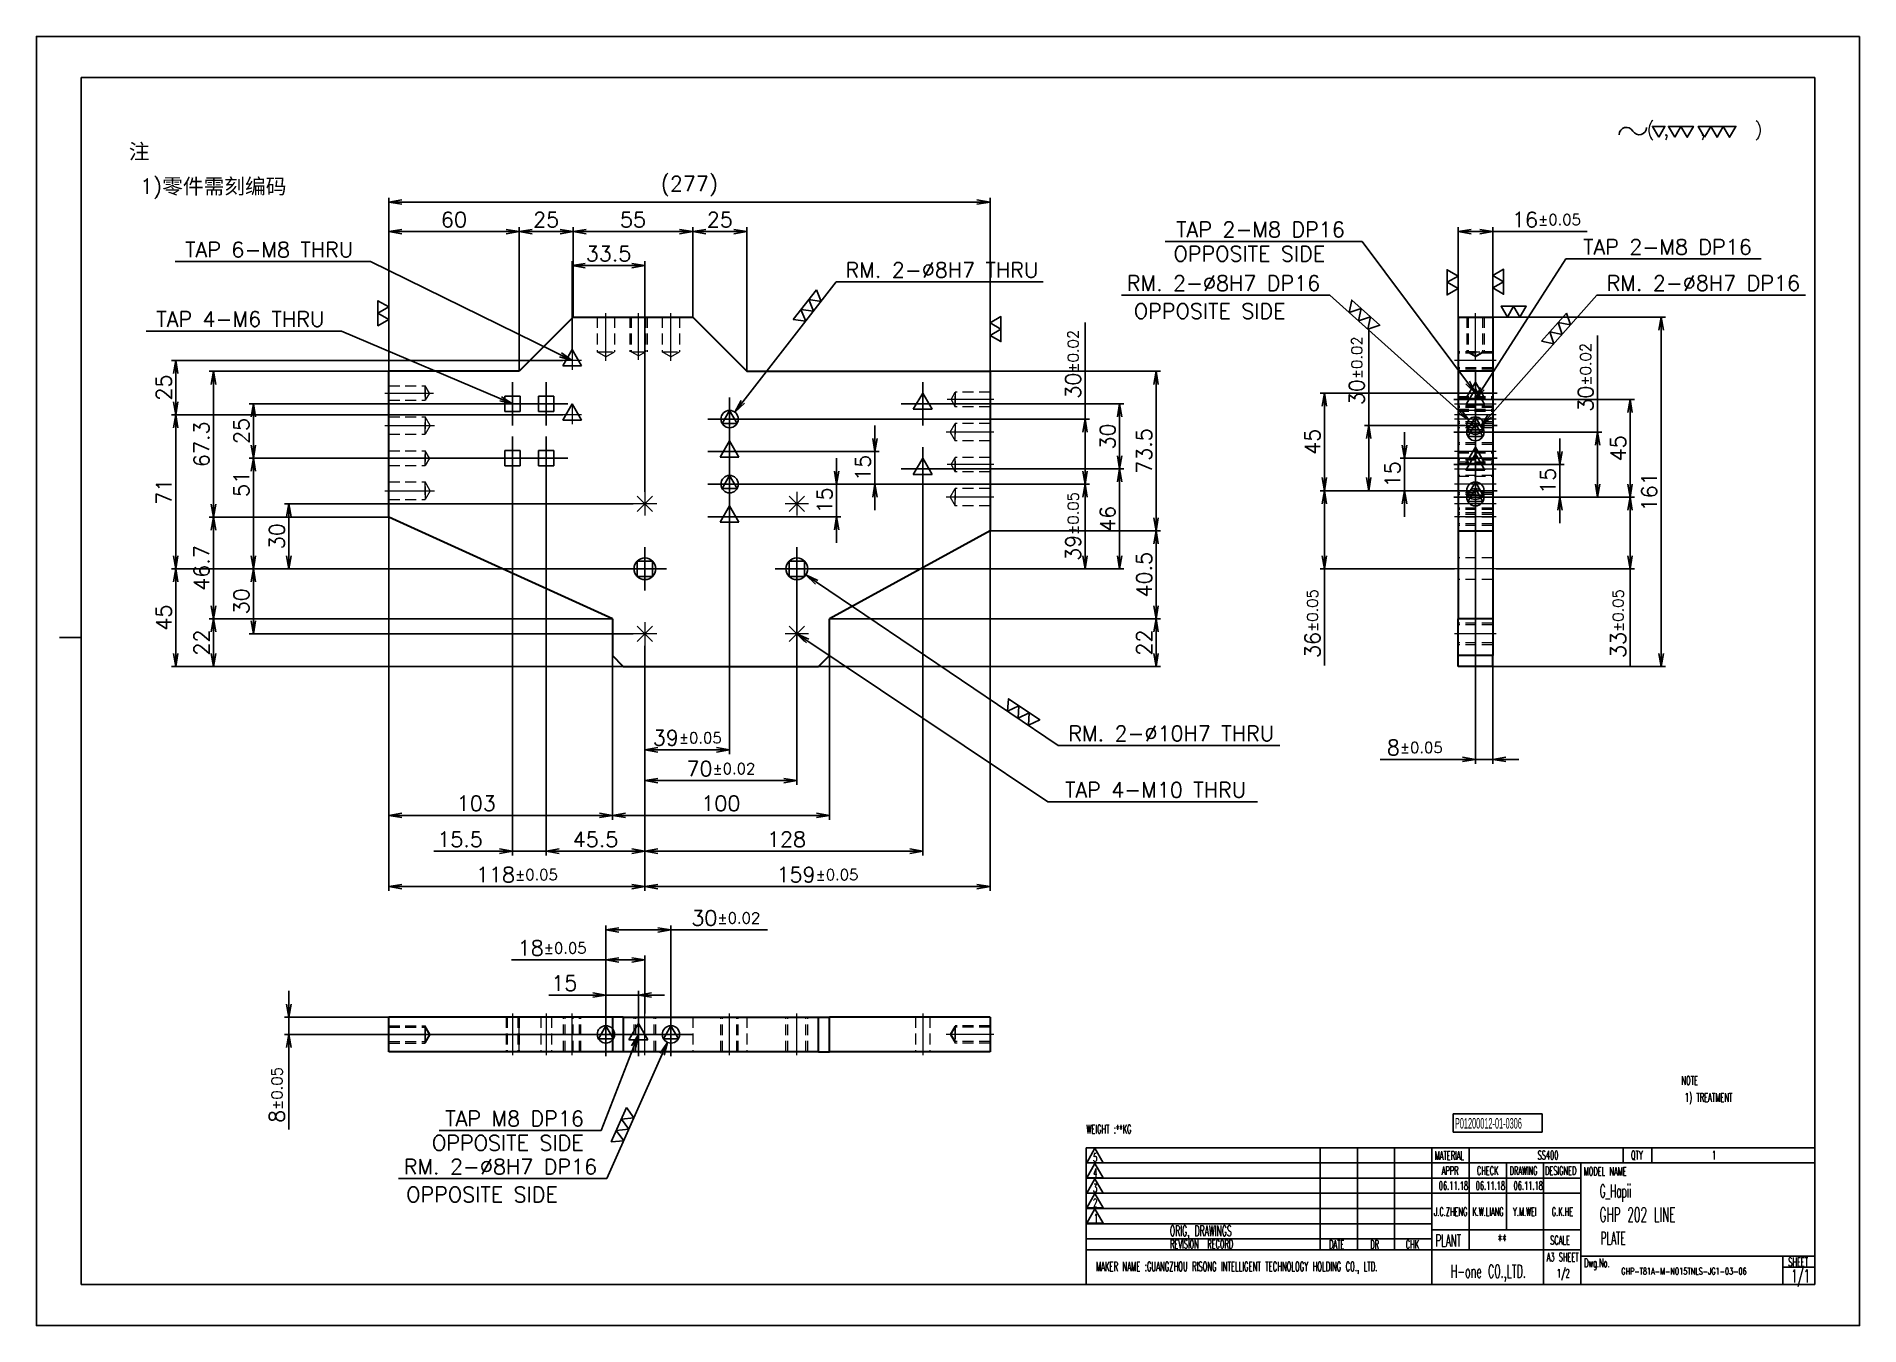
# Model space of a CAD drawing. Header units: millimetres. Extents: x 7914 to 16415, y -883 to 305.
# Drawn here: x 11342 to 12182, y -882 to -288 of the extents above; entities that cross this region are included whole.
import ezdxf
from ezdxf.enums import TextEntityAlignment as Align

# ---------------------------------------------------------------- set-up
doc = ezdxf.new("R2010")
doc.units = ezdxf.units.MM
doc.linetypes.add('CENTER-HOKUTO', pattern=[23, 20, -1, 1, -1])
doc.linetypes.add('HIDDEN-HOKUTO', pattern=[3.8, 2.5, -1.3])
doc.layers.add('AM_7', color=2, linetype='CENTER-HOKUTO', lineweight=30)
doc.layers.add('AM_HID', color=1, linetype='HIDDEN-HOKUTO', lineweight=25)
doc.layers.add('title_frame', color=7, linetype='Continuous')
doc.layers.add('word_dim', color=253, linetype='Continuous')
doc.styles.add('MX_NOTE_STANDARD', font='txt.shx', dxfattribs={"bigfont": 'bigfont.shx'})
doc.styles.get("Standard").update_dxf_attribs({"font": 'romans.shx', "bigfont": 'bigfont.shx'})
doc.dimstyles.new('RS1-2', dxfattribs={"dimscale": 2, "dimtxt": 3.5, "dimasz": 3, "dimexe": 1, "dimexo": 0, "dimgap": 1, "dimtad": 3, "dimdsep": 46, "dimtxsty": 'Standard', "dimblk1": 'OPEN', "dimblk2": 'OPEN', "dimsah": 1, "dimcen": 0, "dimclrd": 256, "dimclre": 256, "dimclrt": 3, "dimadec": 0, "dimazin": 0, "dimtfac": 1, "dimtmove": 0, "dimatfit": 3, "dimldrblk": 'OPEN', "dimfxl": 0, "dimtolj": 1, "dimtzin": 0, "dimarcsym": 0})

msp = doc.modelspace()

# ---------------------------------------------------------------- texts
at = {"ltscale": 2, "char_height": 7, "attachment_point": 1}
for s, insert, width in [('{\\fSimSun|b0|i0|c134|p2;\\C3;注}', (11384.81, -337.623), 20.72938), ('{\\Fromans,bigfont|c134;\\C3;1)\\fSimSun|b0|i0|c134|p2;零件需刻编码}', (11389.94, -353.639), 193.81227)]:
    msp.add_mtext(s, dxfattribs=dict(at, insert=insert, width=width))
at = {"linetype": 'Continuous', "insert": (12062.531, -821.144), "char_height": 6, "width": 101.8, "attachment_point": 4}
msp.add_mtext('{\\W0.5;\\C3;G_Hapii }', dxfattribs=at)
at = {"color": 3, "linetype": 'Continuous', "insert": (12072.441, -855.46), "char_height": 3.2, "width": 74.26275, "attachment_point": 1}
msp.add_mtext('{\\W0.65;GHP-T81A-M-NO15TNLS-JG1-03-06}', dxfattribs=at)
at = {"layer": 'title_frame', "color": 3, "style": 'MX_NOTE_STANDARD'}
for s, height, width, p in [('NOTE', 4, 0.5341, (12100.184, -771.186)), ('1) TREATMENT', 4, 0.5341, (12101.74, -778.979)), ('WEIGHT :**KG ', 3.92, 0.545, (11825.975, -793.553)), ('SS400', 3.9456, 0.5341, (12033.923, -805.588)), ('1', 3.946, 0.5341, (12114.178, -805.588)), ('06.11.18', 3.8, 0.5341, (11988.35, -819.537)), ('06.11.18', 3.8, 0.5341, (12005.373, -819.537)), ('06.11.18', 3.8, 0.5341, (12022.809, -819.537)), ('GHP 202 LINE', 6.6, 0.5341, (12062.454, -834.283)), ('PLATE', 5.88, 0.5, (12062.95, -844.811)), ('**', 5.48, 0.5341, (12015.562, -845.646)), ('H-one CO.,LTD.', 6, 0.5341, (11993.888, -860.086)), ('A3 SHEET', 3.9456, 0.5341, (12038.036, -852.538)), ('1/2', 3.9456, 0.5341, (12042.739, -860.047)), ('1/1', 6, 0.5341, (12150.79, -862.233))]:
    msp.add_text(s, height=height, dxfattribs=dict(at, width=width)).set_placement(p)
at = {"layer": 'title_frame', "color": 3, "style": 'MX_NOTE_STANDARD', "width": 0.5341}
for s, p in [('J.C.ZHENG', (11993.84, -832.772)), ('K.W.LIANG', (12011.03, -832.815)), ('Y.M.WEI', (12027.989, -832.808)), ('G.K.HE', (12045.33, -832.815))]:
    msp.add_text(s, height=3.9456, dxfattribs=at).set_placement(p, align=Align.BOTTOM_CENTER)
at = {"layer": 'title_frame', "color": 3, "insert": (11995.797, -786.476), "char_height": 4.9, "width": 8.2214, "attachment_point": 1, "style": 'MX_NOTE_STANDARD'}
msp.add_mtext('{\\f3 of 9 Barcode|b0|i0|c0|p82;\\W0.5;P01200012-01-0306}', dxfattribs=at)
at = {"layer": 'word_dim', "color": 3, "linetype": 'Continuous', "ltscale": 2, "char_height": 7}
for s, insert, attachment_point in [('TAP 2-M8 DP16', (11945.05, -380.561), 9), ('TAP 6-M8 THRU', (11488.137, -389.842), 9), ('TAP 2-M8 DP16', (12054.873, -388.608), 7), ('TAP 4-M6 THRU', (11474.849, -421.837), 9), ('TAP 4-M10 THRU', (11816.162, -638.789), 7), ('TAP M8 DP16', (11594.478, -790.247), 9)]:
    msp.add_mtext(s, dxfattribs=dict(at, insert=insert, attachment_point=attachment_point))
at = {"layer": 'word_dim', "linetype": 'Continuous', "ltscale": 2, "char_height": 7, "width": 141.39058, "attachment_point": 1}
for insert in [(11866.094, -384.742), (11847.871, -411.165), (11524.459, -794.462), (11512.564, -818.235)]:
    msp.add_mtext('\\pt84;{\\C3;OPPOSITE SIDE}', dxfattribs=dict(at, insert=insert))

# ---------------------------------------------------------------- blocks, each defined once
blk = doc.blocks.new('A$C404331B6')
at = {"layer": 'title_frame'}
for p, q in [((0, -31.5), (0, 0)), ((0, 0), (53.9, 0)), ((79.62, 0), (0, 0)), ((53.9, -23.5), (53.9, 0)), ((62.48, -23.5), (62.48, 0)), ((62.48, -23.5), (62.48, 0)), ((71.05, -23.5), (71.05, 0)), ((71.05, -23.5), (71.05, 0)), ((79.62, 0), (79.62, -31.5)), ((79.62, 0), (167.83, 0)), ((88.2, -23.5), (88.2, 0)), ((123.73, 0), (123.73, -3.5)), ((130.3, 0), (130.3, -3.5)), ((53.9, -3.5), (0, -3.5)), ((79.62, -3.5), (0, -3.5)), ((1.98, -0.12), (0.1, -3.45)), ((0.1, -3.45), (3.86, -3.45)), ((1.98, -3.6), (0.1, -6.92)), ((3.86, -3.45), (1.98, -0.12)), ((3.86, -6.92), (1.98, -3.6)), ((79.62, -3.5), (167.83, -3.5)), ((96.78, -18.9), (96.78, -3.5)), ((105.35, -31.5), (105.35, -3.5)), ((113.92, -31.5), (113.92, -3.5)), ((53.9, -7), (0, -7)), ((79.62, -7), (0, -7)), ((0.1, -6.92), (3.86, -6.92)), ((1.98, -7.13), (0.1, -10.45)), ((3.86, -10.45), (1.98, -7.13)), ((113.92, -7), (79.62, -7)), ((53.9, -10.5), (0, -10.5)), ((79.62, -10.5), (0, -10.5)), ((0.1, -10.45), (3.86, -10.45)), ((1.98, -10.54), (0.1, -13.87)), ((3.86, -13.87), (1.98, -10.54)), ((113.92, -10.5), (79.62, -10.5)), ((53.9, -14), (0, -14)), ((79.62, -14), (0, -14)), ((0.1, -13.87), (3.86, -13.87)), ((1.98, -14.07), (0.1, -17.4)), ((3.86, -17.4), (1.98, -14.07)), ((53.9, -17.5), (0, -17.5)), ((79.62, -17.5), (0, -17.5)), ((53.9, -21), (0, -21)), ((79.62, -21), (0, -21)), ((0.1, -17.4), (3.86, -17.4)), ((79.62, -18.9), (113.92, -18.9)), ((79.62, -23.5), (0, -23.5)), ((113.92, -23.5), (79.62, -23.5)), ((113.92, -25), (167.83, -25)), ((160.48, -25), (160.48, -31.5)), ((160.48, -27.5), (167.83, -27.5)), ((167.83, -31.5), (0, -31.5))]:
    blk.add_line(p, q, dxfattribs=at)
at = {"layer": 'title_frame', "color": 3, "style": 'MX_NOTE_STANDARD', "width": 0.5341}
for s, height, p in [('5', 1.92, (1.59, -3.22)), ('MATERIAL', 1.973, (80.3, -2.79)), ('QTY', 1.973, (125.5, -2.7)), ('4', 1.92, (1.59, -6.7)), ('3', 1.92, (1.59, -10.23)), ('APPR', 1.973, (81.89, -6.26)), ('CHECK', 1.973, (89.99, -6.26)), ('DRAWING', 1.973, (97.51, -6.26)), ('DESIGNED', 1.973, (105.7, -6.26)), ('MODEL NAME', 1.973, (114.63, -6.41)), ('2', 1.92, (1.59, -13.64)), ('1', 1.92, (1.78, -17.17)), ('ORIG, DRAWINGS', 2.4112, (19.27, -20.34)), ('PLANT', 2.74, (80.46, -22.73)), ('SCALE', 1.973, (106.88, -22.28)), ('REVISION  RECORD', 1.9728, (19.32, -23.18)), ('DATE', 1.973, (55.94, -23.26)), ('DR', 1.973, (65.43, -23.27)), ('CHK', 1.973, (73.61, -23.23)), ('MAKER NAME :GUANGZHOU RISONG INTELLIGENT TECHNOLOGY HOLDING CO., LTD.', 2.16, (2.22, -28.43)), ('Dwg.No.', 1.973, (114.71, -27.52)), ('SHEET', 1.973, (161.71, -27.29))]:
    blk.add_text(s, height=height, dxfattribs=at).set_placement(p)
blk = doc.blocks.new('shiage0')
at = {"layer": 'word_dim', "color": 3, "linetype": 'Continuous'}
for centre, start, end in [((1.69, 0), 30, 180), ((4.61, 1.69), 210, 0)]:
    blk.add_arc(centre, 1.69, start, end, dxfattribs=at)
blk = doc.blocks.new('10')
at = {"layer": 'title_frame', "color": 3, "linetype": 'Continuous'}
for points in [[(9.63, 2.65), (8.18, 5.15), (11.07, 5.15)], [(13.31, 2.65), (11.86, 5.15), (17.64, 5.15), (16.2, 2.65), (14.75, 5.15)], [(20.17, 2.65), (18.73, 5.15), (27.4, 5.15), (25.95, 2.65), (24.51, 5.15), (23.06, 2.65), (21.62, 5.15)]]:
    blk.add_lwpolyline(points, close=True, dxfattribs=at)
blk.add_blockref('shiage0', (0.52, 3.24), dxfattribs=at)
blk.add_text('( ,   ,     )', height=3, dxfattribs=at).set_placement((6.84, 2.97))
blk = doc.blocks.new('_Open')
at = {"color": 0, "lineweight": -2}
for p, q in [((-1, 0.17), (0, 0)), ((-1, -0.17), (0, 0)), ((0, 0), (-1, 0))]:
    blk.add_line(p, q, dxfattribs=at)
blk = doc.blocks.new('*D93')
at = {"layer": 'DEFPOINTS', "color": 0, "linetype": 'Continuous', "ltscale": 2}
for p in [(11781.58, -364.43), (11504.58, -442.41), (11781.58, -442.41)]:
    blk.add_point(p, dxfattribs=at)
at = {"layer": 'word_dim', "linetype": 'Continuous', "lineweight": -2, "ltscale": 2}
for p, q in [((11504.58, -442.41), (11504.58, -362.43)), ((11510.58, -364.43), (11775.58, -364.43)), ((11781.58, -442.41), (11781.58, -362.43))]:
    blk.add_line(p, q, dxfattribs=at)
at = {"layer": 'word_dim', "linetype": 'Continuous', "lineweight": -2, "ltscale": 2, "xscale": 6, "yscale": 6, "zscale": 6, "rotation": 180}
blk.add_blockref('_Open', (11504.58, -364.43), dxfattribs=at)
at = {"layer": 'word_dim', "linetype": 'Continuous', "lineweight": -2, "ltscale": 2, "xscale": 6, "yscale": 6, "zscale": 6}
blk.add_blockref('_Open', (11781.58, -364.43), dxfattribs=at)
at = {"layer": 'word_dim', "color": 3, "linetype": 'Continuous', "ltscale": 2, "insert": (11643.08, -357.1), "char_height": 7, "attachment_point": 5}
blk.add_mtext('\\A1;(277)', dxfattribs=at)
blk = doc.blocks.new('*D94')
at = {"layer": 'DEFPOINTS', "color": 0, "linetype": 'Continuous', "ltscale": 2}
for p in [(12013.22, -417.41), (12013.22, -578.41), (12090.83, -578.41)]:
    blk.add_point(p, dxfattribs=at)
at = {"layer": 'word_dim', "linetype": 'Continuous', "lineweight": -2, "ltscale": 2}
for p, q in [((12013.22, -417.41), (12092.83, -417.41)), ((12090.83, -423.41), (12090.83, -572.41)), ((12013.22, -578.41), (12092.83, -578.41))]:
    blk.add_line(p, q, dxfattribs=at)
at = {"layer": 'word_dim', "linetype": 'Continuous', "lineweight": -2, "ltscale": 2, "xscale": 6, "yscale": 6, "zscale": 6}
for p, rotation in [((12090.83, -417.41), 90), ((12090.83, -578.41), 270)]:
    blk.add_blockref('_Open', p, dxfattribs=dict(at, rotation=rotation))
at = {"layer": 'word_dim', "color": 3, "linetype": 'Continuous', "ltscale": 2, "insert": (12085.33, -497.91), "char_height": 7, "attachment_point": 5, "rotation": 90}
blk.add_mtext('\\A1;161', dxfattribs=at)
blk = doc.blocks.new('*D95')
at = {"layer": 'DEFPOINTS', "color": 0, "linetype": 'Continuous', "ltscale": 2}
for p in [(11564.58, -378.01), (11504.58, -442.41), (11564.58, -442.41)]:
    blk.add_point(p, dxfattribs=at)
at = {"layer": 'word_dim', "linetype": 'Continuous', "lineweight": -2, "ltscale": 2}
for p, q in [((11504.58, -442.41), (11504.58, -376.01)), ((11564.58, -442.41), (11564.58, -376.01)), ((11510.58, -378.01), (11558.58, -378.01))]:
    blk.add_line(p, q, dxfattribs=at)
at = {"layer": 'word_dim', "linetype": 'Continuous', "lineweight": -2, "ltscale": 2, "xscale": 6, "yscale": 6, "zscale": 6, "rotation": 180}
blk.add_blockref('_Open', (11504.58, -378.01), dxfattribs=at)
at = {"layer": 'word_dim', "linetype": 'Continuous', "lineweight": -2, "ltscale": 2, "xscale": 6, "yscale": 6, "zscale": 6}
blk.add_blockref('_Open', (11564.58, -378.01), dxfattribs=at)
at = {"layer": 'word_dim', "color": 3, "linetype": 'Continuous', "ltscale": 2, "insert": (11534.58, -372.51), "char_height": 7, "attachment_point": 5}
blk.add_mtext('\\A1;60', dxfattribs=at)
blk = doc.blocks.new('*D96')
at = {"layer": 'DEFPOINTS', "color": 0, "linetype": 'Continuous', "ltscale": 2}
for p in [(11589.58, -378.01), (11589.58, -417.41), (11564.58, -442.41)]:
    blk.add_point(p, dxfattribs=at)
at = {"layer": 'word_dim', "linetype": 'Continuous', "lineweight": -2, "ltscale": 2}
for p, q in [((11564.58, -442.41), (11564.58, -376.01)), ((11589.58, -417.41), (11589.58, -376.01)), ((11570.58, -378.01), (11583.58, -378.01))]:
    blk.add_line(p, q, dxfattribs=at)
at = {"layer": 'word_dim', "linetype": 'Continuous', "lineweight": -2, "ltscale": 2, "xscale": 6, "yscale": 6, "zscale": 6, "rotation": 180}
blk.add_blockref('_Open', (11564.58, -378.01), dxfattribs=at)
at = {"layer": 'word_dim', "linetype": 'Continuous', "lineweight": -2, "ltscale": 2, "xscale": 6, "yscale": 6, "zscale": 6}
blk.add_blockref('_Open', (11589.58, -378.01), dxfattribs=at)
at = {"layer": 'word_dim', "color": 3, "linetype": 'Continuous', "ltscale": 2, "insert": (11577.08, -372.51), "char_height": 7, "attachment_point": 5}
blk.add_mtext('\\A1;25', dxfattribs=at)
blk = doc.blocks.new('*D97')
at = {"layer": 'DEFPOINTS', "color": 0, "linetype": 'Continuous', "ltscale": 2}
for p in [(11644.58, -378.01), (11589.58, -417.41), (11644.58, -417.41)]:
    blk.add_point(p, dxfattribs=at)
at = {"layer": 'word_dim', "linetype": 'Continuous', "lineweight": -2, "ltscale": 2}
for p, q in [((11589.58, -417.41), (11589.58, -376.01)), ((11644.58, -417.41), (11644.58, -376.01)), ((11595.58, -378.01), (11638.58, -378.01))]:
    blk.add_line(p, q, dxfattribs=at)
at = {"layer": 'word_dim', "linetype": 'Continuous', "lineweight": -2, "ltscale": 2, "xscale": 6, "yscale": 6, "zscale": 6, "rotation": 180}
blk.add_blockref('_Open', (11589.58, -378.01), dxfattribs=at)
at = {"layer": 'word_dim', "linetype": 'Continuous', "lineweight": -2, "ltscale": 2, "xscale": 6, "yscale": 6, "zscale": 6}
blk.add_blockref('_Open', (11644.58, -378.01), dxfattribs=at)
at = {"layer": 'word_dim', "color": 3, "linetype": 'Continuous', "ltscale": 2, "insert": (11617.08, -372.51), "char_height": 7, "attachment_point": 5}
blk.add_mtext('\\A1;55', dxfattribs=at)
blk = doc.blocks.new('*D98')
at = {"layer": 'DEFPOINTS', "color": 0, "linetype": 'Continuous', "ltscale": 2}
for p in [(11669.58, -378.01), (11644.58, -417.41), (11669.58, -442.41)]:
    blk.add_point(p, dxfattribs=at)
at = {"layer": 'word_dim', "linetype": 'Continuous', "lineweight": -2, "ltscale": 2}
for p, q in [((11644.58, -417.41), (11644.58, -376.01)), ((11669.58, -442.41), (11669.58, -376.01)), ((11650.58, -378.01), (11663.58, -378.01))]:
    blk.add_line(p, q, dxfattribs=at)
at = {"layer": 'word_dim', "linetype": 'Continuous', "lineweight": -2, "ltscale": 2, "xscale": 6, "yscale": 6, "zscale": 6, "rotation": 180}
blk.add_blockref('_Open', (11644.58, -378.01), dxfattribs=at)
at = {"layer": 'word_dim', "linetype": 'Continuous', "lineweight": -2, "ltscale": 2, "xscale": 6, "yscale": 6, "zscale": 6}
blk.add_blockref('_Open', (11669.58, -378.01), dxfattribs=at)
at = {"layer": 'word_dim', "color": 3, "linetype": 'Continuous', "ltscale": 2, "insert": (11657.08, -372.51), "char_height": 7, "attachment_point": 5}
blk.add_mtext('\\A1;25', dxfattribs=at)
blk = doc.blocks.new('*D99')
at = {"layer": 'DEFPOINTS', "color": 0, "linetype": 'Continuous', "ltscale": 2}
for p in [(11504.58, -509.68), (11607.58, -573.41), (11607.58, -647.01)]:
    blk.add_point(p, dxfattribs=at)
at = {"layer": 'word_dim', "linetype": 'Continuous', "lineweight": -2, "ltscale": 2}
for p, q in [((11504.58, -509.68), (11504.58, -649.01)), ((11607.58, -573.41), (11607.58, -649.01)), ((11510.58, -647.01), (11601.58, -647.01))]:
    blk.add_line(p, q, dxfattribs=at)
at = {"layer": 'word_dim', "linetype": 'Continuous', "lineweight": -2, "ltscale": 2, "xscale": 6, "yscale": 6, "zscale": 6, "rotation": 180}
blk.add_blockref('_Open', (11504.58, -647.01), dxfattribs=at)
at = {"layer": 'word_dim', "linetype": 'Continuous', "lineweight": -2, "ltscale": 2, "xscale": 6, "yscale": 6, "zscale": 6}
blk.add_blockref('_Open', (11607.58, -647.01), dxfattribs=at)
at = {"layer": 'word_dim', "color": 3, "linetype": 'Continuous', "ltscale": 2, "insert": (11544.87, -641.51), "char_height": 7, "attachment_point": 5}
blk.add_mtext('\\A1;103', dxfattribs=at)
blk = doc.blocks.new('*D100')
at = {"layer": 'DEFPOINTS', "color": 0, "linetype": 'Continuous', "ltscale": 2}
for p in [(11607.58, -573.41), (11707.58, -573.41), (11707.58, -647.01)]:
    blk.add_point(p, dxfattribs=at)
at = {"layer": 'word_dim', "linetype": 'Continuous', "lineweight": -2, "ltscale": 2}
for p, q in [((11607.58, -573.41), (11607.58, -649.01)), ((11707.58, -573.41), (11707.58, -649.01)), ((11613.58, -647.01), (11701.58, -647.01))]:
    blk.add_line(p, q, dxfattribs=at)
at = {"layer": 'word_dim', "linetype": 'Continuous', "lineweight": -2, "ltscale": 2, "xscale": 6, "yscale": 6, "zscale": 6, "rotation": 180}
blk.add_blockref('_Open', (11607.58, -647.01), dxfattribs=at)
at = {"layer": 'word_dim', "linetype": 'Continuous', "lineweight": -2, "ltscale": 2, "xscale": 6, "yscale": 6, "zscale": 6}
blk.add_blockref('_Open', (11707.58, -647.01), dxfattribs=at)
at = {"layer": 'word_dim', "color": 3, "linetype": 'Continuous', "ltscale": 2, "insert": (11657.58, -641.51), "char_height": 7, "attachment_point": 5}
blk.add_mtext('\\A1;100', dxfattribs=at)
blk = doc.blocks.new('*D101')
at = {"layer": 'DEFPOINTS', "color": 0, "linetype": 'Continuous', "ltscale": 2}
for p in [(11423.81, -556.41), (11607.58, -556.41), (11612.58, -578.41)]:
    blk.add_point(p, dxfattribs=at)
at = {"layer": 'word_dim', "linetype": 'Continuous', "lineweight": -2, "ltscale": 2}
for p, q in [((11607.58, -556.41), (11421.81, -556.41)), ((11423.81, -572.41), (11423.81, -562.41)), ((11612.58, -578.41), (11421.81, -578.41))]:
    blk.add_line(p, q, dxfattribs=at)
at = {"layer": 'word_dim', "linetype": 'Continuous', "lineweight": -2, "ltscale": 2, "xscale": 6, "yscale": 6, "zscale": 6}
for p, rotation in [((11423.81, -556.41), 90), ((11423.81, -578.41), 270)]:
    blk.add_blockref('_Open', p, dxfattribs=dict(at, rotation=rotation))
at = {"layer": 'word_dim', "color": 3, "linetype": 'Continuous', "ltscale": 2, "insert": (11418.31, -567.41), "char_height": 7, "attachment_point": 5, "rotation": 90}
blk.add_mtext('\\A1;22', dxfattribs=at)
blk = doc.blocks.new('*D102')
at = {"layer": 'DEFPOINTS', "color": 0, "linetype": 'Continuous', "ltscale": 2}
for p in [(11423.81, -509.68), (11504.58, -509.68), (11607.58, -556.41)]:
    blk.add_point(p, dxfattribs=at)
at = {"layer": 'word_dim', "linetype": 'Continuous', "lineweight": -2, "ltscale": 2}
for p, q in [((11504.58, -509.68), (11421.81, -509.68)), ((11423.81, -550.41), (11423.81, -515.68)), ((11607.58, -556.41), (11421.81, -556.41))]:
    blk.add_line(p, q, dxfattribs=at)
at = {"layer": 'word_dim', "linetype": 'Continuous', "lineweight": -2, "ltscale": 2, "xscale": 6, "yscale": 6, "zscale": 6}
for p, rotation in [((11423.81, -509.68), 90), ((11423.81, -556.41), 270)]:
    blk.add_blockref('_Open', p, dxfattribs=dict(at, rotation=rotation))
at = {"layer": 'word_dim', "color": 3, "linetype": 'Continuous', "ltscale": 2, "insert": (11418.31, -533.04), "char_height": 7, "attachment_point": 5, "rotation": 90}
blk.add_mtext('\\A1;46.7', dxfattribs=at)
blk = doc.blocks.new('*D103')
at = {"layer": 'DEFPOINTS', "color": 0, "linetype": 'Continuous', "ltscale": 2}
for p in [(11423.81, -442.41), (11504.58, -442.41), (11504.58, -509.68)]:
    blk.add_point(p, dxfattribs=at)
at = {"layer": 'word_dim', "linetype": 'Continuous', "lineweight": -2, "ltscale": 2}
for p, q in [((11504.58, -442.41), (11421.81, -442.41)), ((11423.81, -503.68), (11423.81, -448.41)), ((11504.58, -509.68), (11421.81, -509.68))]:
    blk.add_line(p, q, dxfattribs=at)
at = {"layer": 'word_dim', "linetype": 'Continuous', "lineweight": -2, "ltscale": 2, "xscale": 6, "yscale": 6, "zscale": 6}
for p, rotation in [((11423.81, -442.41), 90), ((11423.81, -509.68), 270)]:
    blk.add_blockref('_Open', p, dxfattribs=dict(at, rotation=rotation))
at = {"layer": 'word_dim', "color": 3, "linetype": 'Continuous', "ltscale": 2, "insert": (11418.31, -476.04), "char_height": 7, "attachment_point": 5, "rotation": 90}
blk.add_mtext('\\A1;67.3', dxfattribs=at)
blk = doc.blocks.new('*D104')
at = {"layer": 'DEFPOINTS', "color": 0, "linetype": 'Continuous', "ltscale": 2}
for p in [(11707.58, -556.41), (11858.1, -556.41), (11702.58, -578.41)]:
    blk.add_point(p, dxfattribs=at)
at = {"layer": 'word_dim', "linetype": 'Continuous', "lineweight": -2, "ltscale": 2}
for p, q in [((11707.58, -556.41), (11860.1, -556.41)), ((11858.1, -572.41), (11858.1, -562.41)), ((11702.58, -578.41), (11860.1, -578.41))]:
    blk.add_line(p, q, dxfattribs=at)
at = {"layer": 'word_dim', "linetype": 'Continuous', "lineweight": -2, "ltscale": 2, "xscale": 6, "yscale": 6, "zscale": 6}
for p, rotation in [((11858.1, -556.41), 90), ((11858.1, -578.41), 270)]:
    blk.add_blockref('_Open', p, dxfattribs=dict(at, rotation=rotation))
at = {"layer": 'word_dim', "color": 3, "linetype": 'Continuous', "ltscale": 2, "insert": (11852.6, -567.41), "char_height": 7, "attachment_point": 5, "rotation": 90}
blk.add_mtext('\\A1;22', dxfattribs=at)
blk = doc.blocks.new('*D105')
at = {"layer": 'DEFPOINTS', "color": 0, "linetype": 'Continuous', "ltscale": 2}
for p in [(11781.58, -515.89), (11858.1, -515.89), (11707.58, -556.41)]:
    blk.add_point(p, dxfattribs=at)
at = {"layer": 'word_dim', "linetype": 'Continuous', "lineweight": -2, "ltscale": 2}
for p, q in [((11781.58, -515.89), (11860.1, -515.89)), ((11858.1, -550.41), (11858.1, -521.89)), ((11707.58, -556.41), (11860.1, -556.41))]:
    blk.add_line(p, q, dxfattribs=at)
at = {"layer": 'word_dim', "linetype": 'Continuous', "lineweight": -2, "ltscale": 2, "xscale": 6, "yscale": 6, "zscale": 6}
for p, rotation in [((11858.1, -515.89), 90), ((11858.1, -556.41), 270)]:
    blk.add_blockref('_Open', p, dxfattribs=dict(at, rotation=rotation))
at = {"layer": 'word_dim', "color": 3, "linetype": 'Continuous', "ltscale": 2, "insert": (11852.6, -536.15), "char_height": 7, "attachment_point": 5, "rotation": 90}
blk.add_mtext('\\A1;40.5', dxfattribs=at)
blk = doc.blocks.new('*D106')
at = {"layer": 'DEFPOINTS', "color": 0, "linetype": 'Continuous', "ltscale": 2}
for p in [(11781.58, -442.41), (11858.1, -442.41), (11781.58, -515.89)]:
    blk.add_point(p, dxfattribs=at)
at = {"layer": 'word_dim', "linetype": 'Continuous', "lineweight": -2, "ltscale": 2}
for p, q in [((11781.58, -442.41), (11860.1, -442.41)), ((11858.1, -509.89), (11858.1, -448.41)), ((11781.58, -515.89), (11860.1, -515.89))]:
    blk.add_line(p, q, dxfattribs=at)
at = {"layer": 'word_dim', "linetype": 'Continuous', "lineweight": -2, "ltscale": 2, "xscale": 6, "yscale": 6, "zscale": 6}
for p, rotation in [((11858.1, -442.41), 90), ((11858.1, -515.89), 270)]:
    blk.add_blockref('_Open', p, dxfattribs=dict(at, rotation=rotation))
at = {"layer": 'word_dim', "color": 3, "linetype": 'Continuous', "ltscale": 2, "insert": (11852.6, -479.15), "char_height": 7, "attachment_point": 5, "rotation": 90}
blk.add_mtext('\\A1;73.5', dxfattribs=at)
blk = doc.blocks.new('*D107')
at = {"layer": 'DEFPOINTS', "color": 0, "linetype": 'Continuous', "ltscale": 2}
for p in [(12013.22, -378.01), (11997.22, -417.41), (12013.22, -417.41)]:
    blk.add_point(p, dxfattribs=at)
at = {"layer": 'word_dim', "linetype": 'Continuous', "lineweight": -2, "ltscale": 2}
for p, q in [((11997.22, -417.41), (11997.22, -376.01)), ((12013.22, -417.41), (12013.22, -376.01)), ((12003.22, -378.01), (12007.22, -378.01)), ((12013.22, -378.01), (12056.72, -378.01))]:
    blk.add_line(p, q, dxfattribs=at)
at = {"layer": 'word_dim', "linetype": 'Continuous', "lineweight": -2, "ltscale": 2, "xscale": 6, "yscale": 6, "zscale": 6, "rotation": 180}
blk.add_blockref('_Open', (11997.22, -378.01), dxfattribs=at)
at = {"layer": 'word_dim', "linetype": 'Continuous', "lineweight": -2, "ltscale": 2, "xscale": 6, "yscale": 6, "zscale": 6}
blk.add_blockref('_Open', (12013.22, -378.01), dxfattribs=at)
at = {"layer": 'word_dim', "color": 3, "linetype": 'Continuous', "ltscale": 2, "insert": (12037.97, -372.51), "char_height": 7, "attachment_point": 5}
blk.add_mtext('\\A1;16{\\H0.715x;%%p0.05}', dxfattribs=at)
blk = doc.blocks.new('MARK_10PIN')
at = {"color": 3, "linetype": 'Continuous'}
blk.add_lwpolyline([(-3.54, 3.54), (-3.54, -3.54), (3.54, -3.54), (3.54, 3.54)], close=True, dxfattribs=at)
blk.add_circle((0, 0), 5, dxfattribs=at)
blk = doc.blocks.new('MARK_CENTER')
at = {"color": 2, "linetype": 'CENTER-HOKUTO'}
for p, q in [((0, 10), (0, -10)), ((-10, 0), (10, 0))]:
    blk.add_line(p, q, dxfattribs=at)
blk = doc.blocks.new('MARK_M10BOLT')
at = {"color": 3, "linetype": 'Continuous'}
for p, q in [((-1.77, 1.77), (1.77, -1.77)), ((1.77, 1.77), (-1.77, -1.77))]:
    blk.add_line(p, q, dxfattribs=at)
blk = doc.blocks.new('MARK_M8BOLT')
at = {"color": 3, "linetype": 'Continuous'}
for p, q in [((-2.17, -1.25), (0, 2.5)), ((0, 2.5), (2.17, -1.25)), ((2.17, -1.25), (-2.17, -1.25))]:
    blk.add_line(p, q, dxfattribs=at)
blk = doc.blocks.new('MARK_M6BOLT')
at = {"color": 3, "linetype": 'Continuous'}
for p, q in [((-1.77, 1.77), (1.77, 1.77)), ((-1.77, -1.77), (-1.77, 1.77)), ((1.77, -1.77), (1.77, 1.77)), ((-1.77, -1.77), (1.77, -1.77))]:
    blk.add_line(p, q, dxfattribs=at)
blk = doc.blocks.new('*D108')
at = {"layer": 'DEFPOINTS', "color": 0, "linetype": 'Continuous', "ltscale": 2}
for p in [(11504.58, -509.68), (11622.58, -568.85), (11622.58, -679.84)]:
    blk.add_point(p, dxfattribs=at)
at = {"layer": 'word_dim', "linetype": 'Continuous', "lineweight": -2, "ltscale": 2}
for p, q in [((11504.58, -509.68), (11504.58, -681.84)), ((11622.58, -568.85), (11622.58, -681.84)), ((11510.58, -679.84), (11616.58, -679.84))]:
    blk.add_line(p, q, dxfattribs=at)
at = {"layer": 'word_dim', "linetype": 'Continuous', "lineweight": -2, "ltscale": 2, "xscale": 6, "yscale": 6, "zscale": 6, "rotation": 180}
blk.add_blockref('_Open', (11504.58, -679.84), dxfattribs=at)
at = {"layer": 'word_dim', "linetype": 'Continuous', "lineweight": -2, "ltscale": 2, "xscale": 6, "yscale": 6, "zscale": 6}
blk.add_blockref('_Open', (11622.58, -679.84), dxfattribs=at)
at = {"layer": 'word_dim', "color": 3, "linetype": 'Continuous', "ltscale": 2, "insert": (11563.58, -674.34), "char_height": 7, "attachment_point": 5}
blk.add_mtext('\\A1;118{\\H0.715x;%%p0.05}', dxfattribs=at)
blk = doc.blocks.new('*D109')
at = {"layer": 'DEFPOINTS', "color": 0, "linetype": 'Continuous', "ltscale": 2}
for p in [(11692.58, -543.41), (11622.58, -568.85), (11692.58, -630.99)]:
    blk.add_point(p, dxfattribs=at)
at = {"layer": 'word_dim', "linetype": 'Continuous', "lineweight": -2, "ltscale": 2}
for p, q in [((11692.58, -543.41), (11692.58, -632.99)), ((11622.58, -568.85), (11622.58, -632.99)), ((11628.58, -630.99), (11686.58, -630.99))]:
    blk.add_line(p, q, dxfattribs=at)
at = {"layer": 'word_dim', "linetype": 'Continuous', "lineweight": -2, "ltscale": 2, "xscale": 6, "yscale": 6, "zscale": 6, "rotation": 180}
blk.add_blockref('_Open', (11622.58, -630.99), dxfattribs=at)
at = {"layer": 'word_dim', "linetype": 'Continuous', "lineweight": -2, "ltscale": 2, "xscale": 6, "yscale": 6, "zscale": 6}
blk.add_blockref('_Open', (11692.58, -630.99), dxfattribs=at)
at = {"layer": 'word_dim', "color": 3, "linetype": 'Continuous', "ltscale": 2, "insert": (11657.58, -625.49), "char_height": 7, "attachment_point": 5}
blk.add_mtext('\\A1;70{\\H0.715x;%%p0.02}', dxfattribs=at)
blk = doc.blocks.new('*D110')
at = {"layer": 'DEFPOINTS', "color": 0, "linetype": 'Continuous', "ltscale": 2}
for p in [(11406.4, -533.41), (11612.58, -533.41), (11612.58, -578.41)]:
    blk.add_point(p, dxfattribs=at)
at = {"layer": 'word_dim', "linetype": 'Continuous', "lineweight": -2, "ltscale": 2}
for p, q in [((11612.58, -533.41), (11404.4, -533.41)), ((11406.4, -572.41), (11406.4, -539.41)), ((11612.58, -578.41), (11404.4, -578.41))]:
    blk.add_line(p, q, dxfattribs=at)
at = {"layer": 'word_dim', "linetype": 'Continuous', "lineweight": -2, "ltscale": 2, "xscale": 6, "yscale": 6, "zscale": 6}
for p, rotation in [((11406.4, -533.41), 90), ((11406.4, -578.41), 270)]:
    blk.add_blockref('_Open', p, dxfattribs=dict(at, rotation=rotation))
at = {"layer": 'word_dim', "color": 3, "linetype": 'Continuous', "ltscale": 2, "insert": (11400.9, -555.91), "char_height": 7, "attachment_point": 5, "rotation": 90}
blk.add_mtext('\\A1;45', dxfattribs=at)
blk = doc.blocks.new('*D111')
at = {"layer": 'DEFPOINTS', "color": 0, "linetype": 'Continuous', "ltscale": 2}
for p in [(11458.52, -503.41), (11617.14, -503.41), (11612.58, -533.41)]:
    blk.add_point(p, dxfattribs=at)
at = {"layer": 'word_dim', "linetype": 'Continuous', "lineweight": -2, "ltscale": 2}
for p, q in [((11617.14, -503.41), (11456.52, -503.41)), ((11458.52, -527.41), (11458.52, -509.41)), ((11612.58, -533.41), (11456.52, -533.41))]:
    blk.add_line(p, q, dxfattribs=at)
at = {"layer": 'word_dim', "linetype": 'Continuous', "lineweight": -2, "ltscale": 2, "xscale": 6, "yscale": 6, "zscale": 6}
for p, rotation in [((11458.52, -503.41), 90), ((11458.52, -533.41), 270)]:
    blk.add_blockref('_Open', p, dxfattribs=dict(at, rotation=rotation))
at = {"layer": 'word_dim', "color": 3, "linetype": 'Continuous', "ltscale": 2, "insert": (11453.02, -518.41), "char_height": 7, "attachment_point": 5, "rotation": 90}
blk.add_mtext('\\A1;30', dxfattribs=at)
blk = doc.blocks.new('*D112')
at = {"layer": 'DEFPOINTS', "color": 0, "linetype": 'Continuous', "ltscale": 2}
for p in [(11612.58, -533.41), (11442.16, -563.41), (11617.14, -563.41)]:
    blk.add_point(p, dxfattribs=at)
at = {"layer": 'word_dim', "linetype": 'Continuous', "lineweight": -2, "ltscale": 2}
for p, q in [((11612.58, -533.41), (11440.16, -533.41)), ((11442.16, -539.41), (11442.16, -557.41)), ((11617.14, -563.41), (11440.16, -563.41))]:
    blk.add_line(p, q, dxfattribs=at)
at = {"layer": 'word_dim', "linetype": 'Continuous', "lineweight": -2, "ltscale": 2, "xscale": 6, "yscale": 6, "zscale": 6}
for p, rotation in [((11442.16, -533.41), 90), ((11442.16, -563.41), 270)]:
    blk.add_blockref('_Open', p, dxfattribs=dict(at, rotation=rotation))
at = {"layer": 'word_dim', "color": 3, "linetype": 'Continuous', "ltscale": 2, "insert": (11436.66, -548.41), "char_height": 7, "attachment_point": 5, "rotation": 90}
blk.add_mtext('\\A1;30', dxfattribs=at)
blk = doc.blocks.new('*D113')
at = {"layer": 'DEFPOINTS', "color": 0, "linetype": 'Continuous', "ltscale": 2}
for p in [(11781.58, -515.89), (11622.58, -568.85), (11781.58, -679.84)]:
    blk.add_point(p, dxfattribs=at)
at = {"layer": 'word_dim', "linetype": 'Continuous', "lineweight": -2, "ltscale": 2}
for p, q in [((11781.58, -515.89), (11781.58, -681.84)), ((11622.58, -568.85), (11622.58, -681.84)), ((11628.58, -679.84), (11775.58, -679.84))]:
    blk.add_line(p, q, dxfattribs=at)
at = {"layer": 'word_dim', "linetype": 'Continuous', "lineweight": -2, "ltscale": 2, "xscale": 6, "yscale": 6, "zscale": 6, "rotation": 180}
blk.add_blockref('_Open', (11622.58, -679.84), dxfattribs=at)
at = {"layer": 'word_dim', "linetype": 'Continuous', "lineweight": -2, "ltscale": 2, "xscale": 6, "yscale": 6, "zscale": 6}
blk.add_blockref('_Open', (11781.58, -679.84), dxfattribs=at)
at = {"layer": 'word_dim', "color": 3, "linetype": 'Continuous', "ltscale": 2, "insert": (11702.08, -674.34), "char_height": 7, "attachment_point": 5}
blk.add_mtext('\\A1;159{\\H0.715x;%%p0.05}', dxfattribs=at)
blk = doc.blocks.new('*D114')
at = {"layer": 'DEFPOINTS', "color": 0, "linetype": 'Continuous', "ltscale": 2}
for p in [(11688.44, -530.61), (11696.72, -536.21)]:
    blk.add_point(p, dxfattribs=at)
at = {"layer": 'word_dim', "linetype": 'Continuous', "lineweight": -2, "ltscale": 2}
for p, q in [((11813.04, -614.78), (11701.7, -539.57)), ((11915.11, -614.78), (11813.04, -614.78))]:
    blk.add_line(p, q, dxfattribs=at)
at = {"layer": 'word_dim', "linetype": 'Continuous', "lineweight": -2, "ltscale": 2, "xscale": 6, "yscale": 6, "zscale": 6, "rotation": 145.9618223564301}
blk.add_blockref('_Open', (11696.72, -536.21), dxfattribs=at)
at = {"layer": 'word_dim', "color": 3, "linetype": 'Continuous', "ltscale": 2, "insert": (11865.07, -609.28), "char_height": 7, "attachment_point": 5}
blk.add_mtext('\\A1;RM. 2-∅10H7 THRU', dxfattribs=at)
blk = doc.blocks.new('*D115')
at = {"layer": 'DEFPOINTS', "color": 0, "linetype": 'Continuous', "ltscale": 2}
for p in [(11442.16, -482.41), (11551.58, -482.41), (11612.58, -533.41)]:
    blk.add_point(p, dxfattribs=at)
at = {"layer": 'word_dim', "linetype": 'Continuous', "lineweight": -2, "ltscale": 2}
for p, q in [((11551.58, -482.41), (11440.16, -482.41)), ((11442.16, -527.41), (11442.16, -488.41)), ((11612.58, -533.41), (11440.16, -533.41))]:
    blk.add_line(p, q, dxfattribs=at)
at = {"layer": 'word_dim', "linetype": 'Continuous', "lineweight": -2, "ltscale": 2, "xscale": 6, "yscale": 6, "zscale": 6}
for p, rotation in [((11442.16, -482.41), 90), ((11442.16, -533.41), 270)]:
    blk.add_blockref('_Open', p, dxfattribs=dict(at, rotation=rotation))
at = {"layer": 'word_dim', "color": 3, "linetype": 'Continuous', "ltscale": 2, "insert": (11436.66, -494.31), "char_height": 7, "attachment_point": 5, "rotation": 90}
blk.add_mtext('\\A1;51', dxfattribs=at)
blk = doc.blocks.new('*D116')
at = {"layer": 'DEFPOINTS', "color": 0, "linetype": 'Continuous', "ltscale": 2}
for p in [(11442.16, -457.41), (11551.58, -457.41), (11551.58, -482.41)]:
    blk.add_point(p, dxfattribs=at)
at = {"layer": 'word_dim', "linetype": 'Continuous', "lineweight": -2, "ltscale": 2}
for p, q in [((11551.58, -457.41), (11440.16, -457.41)), ((11442.16, -476.41), (11442.16, -463.41)), ((11551.58, -482.41), (11440.16, -482.41))]:
    blk.add_line(p, q, dxfattribs=at)
at = {"layer": 'word_dim', "linetype": 'Continuous', "lineweight": -2, "ltscale": 2, "xscale": 6, "yscale": 6, "zscale": 6}
for p, rotation in [((11442.16, -457.41), 90), ((11442.16, -482.41), 270)]:
    blk.add_blockref('_Open', p, dxfattribs=dict(at, rotation=rotation))
at = {"layer": 'word_dim', "color": 3, "linetype": 'Continuous', "ltscale": 2, "insert": (11436.66, -469.91), "char_height": 7, "attachment_point": 5, "rotation": 90}
blk.add_mtext('\\A1;25', dxfattribs=at)
blk = doc.blocks.new('*D117')
at = {"layer": 'DEFPOINTS', "color": 0, "linetype": 'Continuous', "ltscale": 2}
for p in [(11577.08, -492.41), (11622.58, -568.85), (11577.08, -663.54)]:
    blk.add_point(p, dxfattribs=at)
at = {"layer": 'word_dim', "linetype": 'Continuous', "lineweight": -2, "ltscale": 2}
for p, q in [((11577.08, -492.41), (11577.08, -665.54)), ((11622.58, -568.85), (11622.58, -665.54)), ((11616.58, -663.54), (11583.08, -663.54))]:
    blk.add_line(p, q, dxfattribs=at)
at = {"layer": 'word_dim', "linetype": 'Continuous', "lineweight": -2, "ltscale": 2, "xscale": 6, "yscale": 6, "zscale": 6, "rotation": 180}
blk.add_blockref('_Open', (11577.08, -663.54), dxfattribs=at)
at = {"layer": 'word_dim', "linetype": 'Continuous', "lineweight": -2, "ltscale": 2, "xscale": 6, "yscale": 6, "zscale": 6}
blk.add_blockref('_Open', (11622.58, -663.54), dxfattribs=at)
at = {"layer": 'word_dim', "color": 3, "linetype": 'Continuous', "ltscale": 2, "insert": (11599.83, -658.04), "char_height": 7, "attachment_point": 5}
blk.add_mtext('\\A1;45.5', dxfattribs=at)
blk = doc.blocks.new('*D118')
at = {"layer": 'DEFPOINTS', "color": 0, "linetype": 'Continuous', "ltscale": 2}
for p in [(11561.58, -492.41), (11577.08, -492.41), (11561.58, -663.54)]:
    blk.add_point(p, dxfattribs=at)
at = {"layer": 'word_dim', "linetype": 'Continuous', "lineweight": -2, "ltscale": 2}
for p, q in [((11561.58, -492.41), (11561.58, -665.54)), ((11577.08, -492.41), (11577.08, -665.54)), ((11555.58, -663.54), (11525.25, -663.54)), ((11577.08, -663.54), (11561.58, -663.54)), ((11583.08, -663.54), (11589.08, -663.54))]:
    blk.add_line(p, q, dxfattribs=at)
at = {"layer": 'word_dim', "linetype": 'Continuous', "lineweight": -2, "ltscale": 2, "xscale": 6, "yscale": 6, "zscale": 6}
blk.add_blockref('_Open', (11561.58, -663.54), dxfattribs=at)
at = {"layer": 'word_dim', "linetype": 'Continuous', "lineweight": -2, "ltscale": 2, "xscale": 6, "yscale": 6, "zscale": 6, "rotation": 180}
blk.add_blockref('_Open', (11577.08, -663.54), dxfattribs=at)
at = {"layer": 'word_dim', "color": 3, "linetype": 'Continuous', "ltscale": 2, "insert": (11537.41, -658.04), "char_height": 7, "attachment_point": 5}
blk.add_mtext('\\A1;15.5', dxfattribs=at)
blk = doc.blocks.new('*D119')
at = {"layer": 'DEFPOINTS', "color": 0, "linetype": 'Continuous', "ltscale": 2}
for p in [(11589.08, -393.68), (11589.08, -433.09), (11622.58, -497.96)]:
    blk.add_point(p, dxfattribs=at)
at = {"layer": 'word_dim', "linetype": 'Continuous', "lineweight": -2, "ltscale": 2}
for p, q in [((11589.08, -433.09), (11589.08, -391.68)), ((11616.58, -393.68), (11595.08, -393.68)), ((11622.58, -497.96), (11622.58, -391.68))]:
    blk.add_line(p, q, dxfattribs=at)
at = {"layer": 'word_dim', "linetype": 'Continuous', "lineweight": -2, "ltscale": 2, "xscale": 6, "yscale": 6, "zscale": 6, "rotation": 180}
blk.add_blockref('_Open', (11589.08, -393.68), dxfattribs=at)
at = {"layer": 'word_dim', "linetype": 'Continuous', "lineweight": -2, "ltscale": 2, "xscale": 6, "yscale": 6, "zscale": 6}
blk.add_blockref('_Open', (11622.58, -393.68), dxfattribs=at)
at = {"layer": 'word_dim', "color": 3, "linetype": 'Continuous', "ltscale": 2, "insert": (11605.83, -388.18), "char_height": 7, "attachment_point": 5}
blk.add_mtext('\\A1;33.5', dxfattribs=at)
blk = doc.blocks.new('*D120')
at = {"layer": 'DEFPOINTS', "color": 0, "linetype": 'Continuous', "ltscale": 2}
for p in [(11406.4, -462.41), (11584.76, -462.41), (11612.58, -533.41)]:
    blk.add_point(p, dxfattribs=at)
at = {"layer": 'word_dim', "linetype": 'Continuous', "lineweight": -2, "ltscale": 2}
for p, q in [((11584.76, -462.41), (11404.4, -462.41)), ((11406.4, -527.41), (11406.4, -468.41)), ((11612.58, -533.41), (11404.4, -533.41))]:
    blk.add_line(p, q, dxfattribs=at)
at = {"layer": 'word_dim', "linetype": 'Continuous', "lineweight": -2, "ltscale": 2, "xscale": 6, "yscale": 6, "zscale": 6}
for p, rotation in [((11406.4, -462.41), 90), ((11406.4, -533.41), 270)]:
    blk.add_blockref('_Open', p, dxfattribs=dict(at, rotation=rotation))
at = {"layer": 'word_dim', "color": 3, "linetype": 'Continuous', "ltscale": 2, "insert": (11400.9, -497.91), "char_height": 7, "attachment_point": 5, "rotation": 90}
blk.add_mtext('\\A1;71', dxfattribs=at)
blk = doc.blocks.new('*D121')
at = {"layer": 'DEFPOINTS', "color": 0, "linetype": 'Continuous', "ltscale": 2}
for p in [(11406.4, -437.41), (11584.76, -437.41), (11584.76, -462.41)]:
    blk.add_point(p, dxfattribs=at)
at = {"layer": 'word_dim', "linetype": 'Continuous', "lineweight": -2, "ltscale": 2}
for p, q in [((11584.76, -437.41), (11404.4, -437.41)), ((11406.4, -456.41), (11406.4, -443.41)), ((11584.76, -462.41), (11404.4, -462.41))]:
    blk.add_line(p, q, dxfattribs=at)
at = {"layer": 'word_dim', "linetype": 'Continuous', "lineweight": -2, "ltscale": 2, "xscale": 6, "yscale": 6, "zscale": 6}
for p, rotation in [((11406.4, -437.41), 90), ((11406.4, -462.41), 270)]:
    blk.add_blockref('_Open', p, dxfattribs=dict(at, rotation=rotation))
at = {"layer": 'word_dim', "color": 3, "linetype": 'Continuous', "ltscale": 2, "insert": (11400.9, -449.91), "char_height": 7, "attachment_point": 5, "rotation": 90}
blk.add_mtext('\\A1;25', dxfattribs=at)
blk = doc.blocks.new('*D122')
at = {"layer": 'DEFPOINTS', "color": 0, "linetype": 'Continuous', "ltscale": 2}
for p in [(11671.58, -494.41), (11700.85, -533.41), (11825.37, -533.41)]:
    blk.add_point(p, dxfattribs=at)
at = {"layer": 'word_dim', "linetype": 'Continuous', "lineweight": -2, "ltscale": 2}
for p, q in [((11671.58, -494.41), (11827.37, -494.41)), ((11825.37, -500.41), (11825.37, -527.41)), ((11700.85, -533.41), (11827.37, -533.41))]:
    blk.add_line(p, q, dxfattribs=at)
at = {"layer": 'word_dim', "linetype": 'Continuous', "lineweight": -2, "ltscale": 2, "xscale": 6, "yscale": 6, "zscale": 6}
for p, rotation in [((11825.37, -494.41), 90), ((11825.37, -533.41), 270)]:
    blk.add_blockref('_Open', p, dxfattribs=dict(at, rotation=rotation))
at = {"layer": 'word_dim', "color": 3, "linetype": 'Continuous', "ltscale": 2, "insert": (11819.87, -513.91), "char_height": 7, "attachment_point": 5, "rotation": 90}
blk.add_mtext('\\A1;39{\\H0.715x;%%p0.05}', dxfattribs=at)
blk = doc.blocks.new('*D123')
at = {"layer": 'DEFPOINTS', "color": 0, "linetype": 'Continuous', "ltscale": 2}
for p in [(11668.42, -464.41), (11825.37, -464.41), (11671.58, -494.41)]:
    blk.add_point(p, dxfattribs=at)
at = {"layer": 'word_dim', "linetype": 'Continuous', "lineweight": -2, "ltscale": 2}
for p, q in [((11825.37, -464.41), (11825.37, -419.91)), ((11668.42, -464.41), (11827.37, -464.41)), ((11825.37, -488.41), (11825.37, -470.41)), ((11671.58, -494.41), (11827.37, -494.41))]:
    blk.add_line(p, q, dxfattribs=at)
at = {"layer": 'word_dim', "linetype": 'Continuous', "lineweight": -2, "ltscale": 2, "xscale": 6, "yscale": 6, "zscale": 6}
for p, rotation in [((11825.37, -464.41), 90), ((11825.37, -494.41), 270)]:
    blk.add_blockref('_Open', p, dxfattribs=dict(at, rotation=rotation))
at = {"layer": 'word_dim', "color": 3, "linetype": 'Continuous', "ltscale": 2, "insert": (11819.87, -439.16), "char_height": 7, "attachment_point": 5, "rotation": 90}
blk.add_mtext('\\A1;30{\\H0.715x;%%p0.02}', dxfattribs=at)
blk = doc.blocks.new('*D124')
at = {"layer": 'DEFPOINTS', "color": 0, "linetype": 'Continuous', "ltscale": 2}
for p in [(11661.58, -513.73), (11622.58, -568.85), (11661.58, -616.81)]:
    blk.add_point(p, dxfattribs=at)
at = {"layer": 'word_dim', "linetype": 'Continuous', "lineweight": -2, "ltscale": 2}
for p, q in [((11661.58, -513.73), (11661.58, -618.81)), ((11622.58, -568.85), (11622.58, -618.81)), ((11628.58, -616.81), (11655.58, -616.81))]:
    blk.add_line(p, q, dxfattribs=at)
at = {"layer": 'word_dim', "linetype": 'Continuous', "lineweight": -2, "ltscale": 2, "xscale": 6, "yscale": 6, "zscale": 6, "rotation": 180}
blk.add_blockref('_Open', (11622.58, -616.81), dxfattribs=at)
at = {"layer": 'word_dim', "linetype": 'Continuous', "lineweight": -2, "ltscale": 2, "xscale": 6, "yscale": 6, "zscale": 6}
blk.add_blockref('_Open', (11661.58, -616.81), dxfattribs=at)
at = {"layer": 'word_dim', "color": 3, "linetype": 'Continuous', "ltscale": 2, "insert": (11642.08, -611.31), "char_height": 7, "attachment_point": 5}
blk.add_mtext('\\A1;39{\\H0.715x;%%p0.05}', dxfattribs=at)
blk = doc.blocks.new('MARK_8PIN')
at = {"color": 3, "linetype": 'Continuous'}
blk.add_lwpolyline([(0, 4), (-3.46, -2), (3.46, -2)], close=True, dxfattribs=at)
blk.add_circle((0, 0), 4, dxfattribs=at)
blk = doc.blocks.new('*D125')
at = {"layer": 'DEFPOINTS', "color": 0, "linetype": 'Continuous', "ltscale": 2}
for p in [(11671.58, -494.41), (11671.58, -509.41), (11710.89, -509.41)]:
    blk.add_point(p, dxfattribs=at)
at = {"layer": 'word_dim', "linetype": 'Continuous', "lineweight": -2, "ltscale": 2}
for p, q in [((11710.89, -488.41), (11710.89, -482.41)), ((11671.58, -494.41), (11712.89, -494.41)), ((11710.89, -494.41), (11710.89, -509.41)), ((11671.58, -509.41), (11712.89, -509.41)), ((11710.89, -515.41), (11710.89, -521.41))]:
    blk.add_line(p, q, dxfattribs=at)
at = {"layer": 'word_dim', "linetype": 'Continuous', "lineweight": -2, "ltscale": 2, "xscale": 6, "yscale": 6, "zscale": 6}
for p, rotation in [((11710.89, -494.41), 270), ((11710.89, -509.41), 90)]:
    blk.add_blockref('_Open', p, dxfattribs=dict(at, rotation=rotation))
at = {"layer": 'word_dim', "color": 3, "linetype": 'Continuous', "ltscale": 2, "insert": (11705.39, -501.91), "char_height": 7, "attachment_point": 5, "rotation": 90}
blk.add_mtext('\\A1;15', dxfattribs=at)
blk = doc.blocks.new('*D126')
at = {"layer": 'DEFPOINTS', "color": 0, "linetype": 'Continuous', "ltscale": 2}
for p in [(11671.58, -479.41), (11728.55, -479.41), (11671.58, -494.41)]:
    blk.add_point(p, dxfattribs=at)
at = {"layer": 'word_dim', "linetype": 'Continuous', "lineweight": -2, "ltscale": 2}
for p, q in [((11728.55, -473.41), (11728.55, -467.41)), ((11671.58, -479.41), (11730.55, -479.41)), ((11728.55, -494.41), (11728.55, -479.41)), ((11671.58, -494.41), (11730.55, -494.41)), ((11728.55, -500.41), (11728.55, -506.41))]:
    blk.add_line(p, q, dxfattribs=at)
at = {"layer": 'word_dim', "linetype": 'Continuous', "lineweight": -2, "ltscale": 2, "xscale": 6, "yscale": 6, "zscale": 6}
for p, rotation in [((11728.55, -479.41), 270), ((11728.55, -494.41), 90)]:
    blk.add_blockref('_Open', p, dxfattribs=dict(at, rotation=rotation))
at = {"layer": 'word_dim', "color": 3, "linetype": 'Continuous', "ltscale": 2, "insert": (11723.05, -486.91), "char_height": 7, "attachment_point": 5, "rotation": 90}
blk.add_mtext('\\A1;15', dxfattribs=at)
blk = doc.blocks.new('*D127')
at = {"layer": 'DEFPOINTS', "color": 0, "linetype": 'Continuous', "ltscale": 2}
for p in [(11664.04, -461.25), (11659.13, -467.57)]:
    blk.add_point(p, dxfattribs=at)
at = {"layer": 'word_dim', "linetype": 'Continuous', "lineweight": -2, "ltscale": 2}
for p, q in [((11710.72, -401.2), (11667.72, -456.51)), ((11806.12, -401.2), (11710.72, -401.2))]:
    blk.add_line(p, q, dxfattribs=at)
at = {"layer": 'word_dim', "linetype": 'Continuous', "lineweight": -2, "ltscale": 2, "xscale": 6, "yscale": 6, "zscale": 6, "rotation": 232.1360004043311}
blk.add_blockref('_Open', (11664.04, -461.25), dxfattribs=at)
at = {"layer": 'word_dim', "color": 3, "linetype": 'Continuous', "ltscale": 2, "insert": (11759.42, -395.7), "char_height": 7, "attachment_point": 5}
blk.add_mtext('\\A1;RM. 2-∅8H7 THRU', dxfattribs=at)
blk = doc.blocks.new('shiage3')
at = {"layer": 'word_dim', "color": 3, "linetype": 'Continuous'}
for p, q in [((-1.44, 2.5), (7.22, 2.5)), ((0, 0), (-1.44, 2.5)), ((1.44, 2.5), (0, 0)), ((2.89, 0), (1.44, 2.5)), ((4.33, 2.5), (2.89, 0)), ((5.77, 0), (4.33, 2.5)), ((7.22, 2.5), (5.77, 0))]:
    blk.add_line(p, q, dxfattribs=at)
blk = doc.blocks.new('*D128')
at = {"layer": 'DEFPOINTS', "color": 0, "linetype": 'Continuous', "ltscale": 2}
for p in [(11760.58, -487.41), (11841.31, -487.41), (11702.58, -533.41)]:
    blk.add_point(p, dxfattribs=at)
at = {"layer": 'word_dim', "linetype": 'Continuous', "lineweight": -2, "ltscale": 2}
for p, q in [((11760.58, -487.41), (11843.31, -487.41)), ((11841.31, -527.41), (11841.31, -493.41)), ((11702.58, -533.41), (11843.31, -533.41))]:
    blk.add_line(p, q, dxfattribs=at)
at = {"layer": 'word_dim', "linetype": 'Continuous', "lineweight": -2, "ltscale": 2, "xscale": 6, "yscale": 6, "zscale": 6}
for p, rotation in [((11841.31, -487.41), 90), ((11841.31, -533.41), 270)]:
    blk.add_blockref('_Open', p, dxfattribs=dict(at, rotation=rotation))
at = {"layer": 'word_dim', "color": 3, "linetype": 'Continuous', "ltscale": 2, "insert": (11835.81, -510.41), "char_height": 7, "attachment_point": 5, "rotation": 90}
blk.add_mtext('\\A1;46', dxfattribs=at)
blk = doc.blocks.new('*D129')
at = {"layer": 'DEFPOINTS', "color": 0, "linetype": 'Continuous', "ltscale": 2}
for p in [(11760.58, -457.41), (11841.31, -457.41), (11760.58, -487.41)]:
    blk.add_point(p, dxfattribs=at)
at = {"layer": 'word_dim', "linetype": 'Continuous', "lineweight": -2, "ltscale": 2}
for p, q in [((11760.58, -457.41), (11843.31, -457.41)), ((11841.31, -481.41), (11841.31, -463.41)), ((11760.58, -487.41), (11843.31, -487.41))]:
    blk.add_line(p, q, dxfattribs=at)
at = {"layer": 'word_dim', "linetype": 'Continuous', "lineweight": -2, "ltscale": 2, "xscale": 6, "yscale": 6, "zscale": 6}
for p, rotation in [((11841.31, -457.41), 90), ((11841.31, -487.41), 270)]:
    blk.add_blockref('_Open', p, dxfattribs=dict(at, rotation=rotation))
at = {"layer": 'word_dim', "color": 3, "linetype": 'Continuous', "ltscale": 2, "insert": (11835.81, -472.41), "char_height": 7, "attachment_point": 5, "rotation": 90}
blk.add_mtext('\\A1;30', dxfattribs=at)
blk = doc.blocks.new('*D130')
at = {"layer": 'DEFPOINTS', "color": 0, "linetype": 'Continuous', "ltscale": 2}
for p in [(11750.58, -497.41), (11622.58, -568.85), (11750.58, -663.54)]:
    blk.add_point(p, dxfattribs=at)
at = {"layer": 'word_dim', "linetype": 'Continuous', "lineweight": -2, "ltscale": 2}
for p, q in [((11750.58, -497.41), (11750.58, -665.54)), ((11622.58, -568.85), (11622.58, -665.54)), ((11628.58, -663.54), (11744.58, -663.54))]:
    blk.add_line(p, q, dxfattribs=at)
at = {"layer": 'word_dim', "linetype": 'Continuous', "lineweight": -2, "ltscale": 2, "xscale": 6, "yscale": 6, "zscale": 6, "rotation": 180}
blk.add_blockref('_Open', (11622.58, -663.54), dxfattribs=at)
at = {"layer": 'word_dim', "linetype": 'Continuous', "lineweight": -2, "ltscale": 2, "xscale": 6, "yscale": 6, "zscale": 6}
blk.add_blockref('_Open', (11750.58, -663.54), dxfattribs=at)
at = {"layer": 'word_dim', "color": 3, "linetype": 'Continuous', "ltscale": 2, "insert": (11687.81, -658.04), "char_height": 7, "attachment_point": 5}
blk.add_mtext('\\A1;128', dxfattribs=at)
blk = doc.blocks.new('*D131')
at = {"layer": 'DEFPOINTS', "color": 0, "linetype": 'Continuous', "ltscale": 2}
for p in [(11504.58, -739.95), (11458.52, -747.95), (11599.38, -747.95)]:
    blk.add_point(p, dxfattribs=at)
at = {"layer": 'word_dim', "linetype": 'Continuous', "lineweight": -2, "ltscale": 2}
for p, q in [((11458.52, -733.95), (11458.52, -727.95)), ((11504.58, -739.95), (11456.52, -739.95)), ((11458.52, -739.95), (11458.52, -747.95)), ((11599.38, -747.95), (11456.52, -747.95)), ((11458.52, -753.95), (11458.52, -791.78))]:
    blk.add_line(p, q, dxfattribs=at)
at = {"layer": 'word_dim', "linetype": 'Continuous', "lineweight": -2, "ltscale": 2, "xscale": 6, "yscale": 6, "zscale": 6}
for p, rotation in [((11458.52, -739.95), 270), ((11458.52, -747.95), 90)]:
    blk.add_blockref('_Open', p, dxfattribs=dict(at, rotation=rotation))
at = {"layer": 'word_dim', "color": 3, "linetype": 'Continuous', "ltscale": 2, "insert": (11453.02, -775.87), "char_height": 7, "attachment_point": 5, "rotation": 90}
blk.add_mtext('\\A1;8{\\H0.715x;%%p0.05}', dxfattribs=at)
blk = doc.blocks.new('*D132')
at = {"layer": 'DEFPOINTS', "color": 0, "linetype": 'Continuous', "ltscale": 2}
for p in [(11604.58, -713.67), (11604.58, -737.95), (11622.58, -738.35)]:
    blk.add_point(p, dxfattribs=at)
at = {"layer": 'word_dim', "linetype": 'Continuous', "lineweight": -2, "ltscale": 2}
for p, q in [((11604.58, -713.67), (11561.08, -713.67)), ((11604.58, -737.95), (11604.58, -711.67)), ((11616.58, -713.67), (11610.58, -713.67)), ((11622.58, -738.35), (11622.58, -711.67))]:
    blk.add_line(p, q, dxfattribs=at)
at = {"layer": 'word_dim', "linetype": 'Continuous', "lineweight": -2, "ltscale": 2, "xscale": 6, "yscale": 6, "zscale": 6, "rotation": 180}
blk.add_blockref('_Open', (11604.58, -713.67), dxfattribs=at)
at = {"layer": 'word_dim', "linetype": 'Continuous', "lineweight": -2, "ltscale": 2, "xscale": 6, "yscale": 6, "zscale": 6}
blk.add_blockref('_Open', (11622.58, -713.67), dxfattribs=at)
at = {"layer": 'word_dim', "color": 3, "linetype": 'Continuous', "ltscale": 2, "insert": (11579.83, -708.17), "char_height": 7, "attachment_point": 5}
blk.add_mtext('\\A1;18{\\H0.715x;%%p0.05}', dxfattribs=at)
blk = doc.blocks.new('*D133')
at = {"layer": 'DEFPOINTS', "color": 0, "linetype": 'Continuous', "ltscale": 2}
for p in [(11634.58, -699.83), (11604.58, -737.95), (11634.58, -737.95)]:
    blk.add_point(p, dxfattribs=at)
at = {"layer": 'word_dim', "linetype": 'Continuous', "lineweight": -2, "ltscale": 2}
for p, q in [((11604.58, -737.95), (11604.58, -697.83)), ((11610.58, -699.83), (11628.58, -699.83)), ((11634.58, -737.95), (11634.58, -697.83)), ((11634.58, -699.83), (11679.08, -699.83))]:
    blk.add_line(p, q, dxfattribs=at)
at = {"layer": 'word_dim', "linetype": 'Continuous', "lineweight": -2, "ltscale": 2, "xscale": 6, "yscale": 6, "zscale": 6, "rotation": 180}
blk.add_blockref('_Open', (11604.58, -699.83), dxfattribs=at)
at = {"layer": 'word_dim', "linetype": 'Continuous', "lineweight": -2, "ltscale": 2, "xscale": 6, "yscale": 6, "zscale": 6}
blk.add_blockref('_Open', (11634.58, -699.83), dxfattribs=at)
at = {"layer": 'word_dim', "color": 3, "linetype": 'Continuous', "ltscale": 2, "insert": (11659.83, -694.33), "char_height": 7, "attachment_point": 5}
blk.add_mtext('\\A1;30{\\H0.715x;%%p0.02}', dxfattribs=at)
blk = doc.blocks.new('*D134')
at = {"layer": 'DEFPOINTS', "color": 0, "linetype": 'Continuous', "ltscale": 2}
for p in [(11619.58, -729.83), (11604.58, -737.95), (11619.58, -737.95)]:
    blk.add_point(p, dxfattribs=at)
at = {"layer": 'word_dim', "linetype": 'Continuous', "lineweight": -2, "ltscale": 2}
for p, q in [((11598.58, -729.83), (11578.25, -729.83)), ((11604.58, -737.95), (11604.58, -727.83)), ((11619.58, -729.83), (11604.58, -729.83)), ((11619.58, -737.95), (11619.58, -727.83)), ((11625.58, -729.83), (11631.58, -729.83))]:
    blk.add_line(p, q, dxfattribs=at)
at = {"layer": 'word_dim', "linetype": 'Continuous', "lineweight": -2, "ltscale": 2, "xscale": 6, "yscale": 6, "zscale": 6}
blk.add_blockref('_Open', (11604.58, -729.83), dxfattribs=at)
at = {"layer": 'word_dim', "linetype": 'Continuous', "lineweight": -2, "ltscale": 2, "xscale": 6, "yscale": 6, "zscale": 6, "rotation": 180}
blk.add_blockref('_Open', (11619.58, -729.83), dxfattribs=at)
at = {"layer": 'word_dim', "color": 3, "linetype": 'Continuous', "ltscale": 2, "insert": (11585.41, -724.33), "char_height": 7, "attachment_point": 5}
blk.add_mtext('\\A1;15', dxfattribs=at)
blk = doc.blocks.new('*D135')
at = {"layer": 'DEFPOINTS', "color": 0, "linetype": 'Continuous', "ltscale": 2}
for p in [(11636.21, -744.3), (11632.96, -751.61)]:
    blk.add_point(p, dxfattribs=at)
at = {"layer": 'word_dim', "linetype": 'Continuous', "lineweight": -2, "ltscale": 2}
for p, q in [((11605.05, -814.37), (11630.52, -757.09)), ((11508.98, -814.37), (11605.05, -814.37))]:
    blk.add_line(p, q, dxfattribs=at)
at = {"layer": 'word_dim', "linetype": 'Continuous', "lineweight": -2, "ltscale": 2, "xscale": 6, "yscale": 6, "zscale": 6, "rotation": 66.02776124757668}
blk.add_blockref('_Open', (11632.96, -751.61), dxfattribs=at)
at = {"layer": 'word_dim', "color": 3, "linetype": 'Continuous', "ltscale": 2, "insert": (11556.01, -808.87), "char_height": 7, "attachment_point": 5}
blk.add_mtext('\\A1;RM. 2-∅8H7 DP16', dxfattribs=at)
blk = doc.blocks.new('*D136')
at = {"layer": 'DEFPOINTS', "color": 0, "linetype": 'Continuous', "ltscale": 2}
for p in [(12015.22, -500.41), (12076.5, -500.41), (12014.82, -533.41)]:
    blk.add_point(p, dxfattribs=at)
at = {"layer": 'word_dim', "linetype": 'Continuous', "lineweight": -2, "ltscale": 2}
for p, q in [((12015.22, -500.41), (12078.5, -500.41)), ((12076.5, -506.41), (12076.5, -527.41)), ((12014.82, -533.41), (12078.5, -533.41)), ((12076.5, -533.41), (12076.5, -577.91))]:
    blk.add_line(p, q, dxfattribs=at)
at = {"layer": 'word_dim', "linetype": 'Continuous', "lineweight": -2, "ltscale": 2, "xscale": 6, "yscale": 6, "zscale": 6}
for p, rotation in [((12076.5, -500.41), 90), ((12076.5, -533.41), 270)]:
    blk.add_blockref('_Open', p, dxfattribs=dict(at, rotation=rotation))
at = {"layer": 'word_dim', "color": 3, "linetype": 'Continuous', "ltscale": 2, "insert": (12071, -558.66), "char_height": 7, "attachment_point": 5, "rotation": 90}
blk.add_mtext('\\A1;33{\\H0.715x;%%p0.05}', dxfattribs=at)
blk = doc.blocks.new('*D137')
at = {"layer": 'DEFPOINTS', "color": 0, "linetype": 'Continuous', "ltscale": 2}
for p in [(12015.22, -470.41), (12061.52, -470.41), (12015.22, -500.41)]:
    blk.add_point(p, dxfattribs=at)
at = {"layer": 'word_dim', "linetype": 'Continuous', "lineweight": -2, "ltscale": 2}
for p, q in [((12061.52, -470.41), (12061.52, -425.91)), ((12015.22, -470.41), (12063.52, -470.41)), ((12061.52, -494.41), (12061.52, -476.41)), ((12015.22, -500.41), (12063.52, -500.41))]:
    blk.add_line(p, q, dxfattribs=at)
at = {"layer": 'word_dim', "linetype": 'Continuous', "lineweight": -2, "ltscale": 2, "xscale": 6, "yscale": 6, "zscale": 6}
for p, rotation in [((12061.52, -470.41), 90), ((12061.52, -500.41), 270)]:
    blk.add_blockref('_Open', p, dxfattribs=dict(at, rotation=rotation))
at = {"layer": 'word_dim', "color": 3, "linetype": 'Continuous', "ltscale": 2, "insert": (12056.02, -445.16), "char_height": 7, "attachment_point": 5, "rotation": 90}
blk.add_mtext('\\A1;30{\\H0.715x;%%p0.02}', dxfattribs=at)
blk = doc.blocks.new('*D138')
at = {"layer": 'DEFPOINTS', "color": 0, "linetype": 'Continuous', "ltscale": 2}
for p in [(12015.22, -455.41), (12076.5, -455.41), (12015.22, -500.41)]:
    blk.add_point(p, dxfattribs=at)
at = {"layer": 'word_dim', "linetype": 'Continuous', "lineweight": -2, "ltscale": 2}
for p, q in [((12015.22, -455.41), (12078.5, -455.41)), ((12076.5, -494.41), (12076.5, -461.41)), ((12015.22, -500.41), (12078.5, -500.41))]:
    blk.add_line(p, q, dxfattribs=at)
at = {"layer": 'word_dim', "linetype": 'Continuous', "lineweight": -2, "ltscale": 2, "xscale": 6, "yscale": 6, "zscale": 6}
for p, rotation in [((12076.5, -455.41), 90), ((12076.5, -500.41), 270)]:
    blk.add_blockref('_Open', p, dxfattribs=dict(at, rotation=rotation))
at = {"layer": 'word_dim', "color": 3, "linetype": 'Continuous', "ltscale": 2, "insert": (12071, -477.91), "char_height": 7, "attachment_point": 5, "rotation": 90}
blk.add_mtext('\\A1;45', dxfattribs=at)
blk = doc.blocks.new('*D139')
at = {"layer": 'DEFPOINTS', "color": 0, "linetype": 'Continuous', "ltscale": 2}
for p in [(12015.22, -485.41), (12015.22, -500.41), (12044.17, -500.41)]:
    blk.add_point(p, dxfattribs=at)
at = {"layer": 'word_dim', "linetype": 'Continuous', "lineweight": -2, "ltscale": 2}
for p, q in [((12044.17, -479.41), (12044.17, -473.41)), ((12015.22, -485.41), (12046.17, -485.41)), ((12044.17, -485.41), (12044.17, -500.41)), ((12015.22, -500.41), (12046.17, -500.41)), ((12044.17, -506.41), (12044.17, -512.41))]:
    blk.add_line(p, q, dxfattribs=at)
at = {"layer": 'word_dim', "linetype": 'Continuous', "lineweight": -2, "ltscale": 2, "xscale": 6, "yscale": 6, "zscale": 6}
for p, rotation in [((12044.17, -485.41), 270), ((12044.17, -500.41), 90)]:
    blk.add_blockref('_Open', p, dxfattribs=dict(at, rotation=rotation))
at = {"layer": 'word_dim', "color": 3, "linetype": 'Continuous', "ltscale": 2, "insert": (12038.67, -492.91), "char_height": 7, "attachment_point": 5, "rotation": 90}
blk.add_mtext('\\A1;15', dxfattribs=at)
blk = doc.blocks.new('*D140')
at = {"layer": 'DEFPOINTS', "color": 0, "linetype": 'Continuous', "ltscale": 2}
for p in [(12005.22, -510.41), (12013.22, -578.41), (12005.22, -621.26)]:
    blk.add_point(p, dxfattribs=at)
at = {"layer": 'word_dim', "linetype": 'Continuous', "lineweight": -2, "ltscale": 2}
for p, q in [((12005.22, -510.41), (12005.22, -623.26)), ((12013.22, -578.41), (12013.22, -623.26)), ((11999.22, -621.26), (11961.39, -621.26)), ((12013.22, -621.26), (12005.22, -621.26)), ((12019.22, -621.26), (12025.22, -621.26))]:
    blk.add_line(p, q, dxfattribs=at)
at = {"layer": 'word_dim', "linetype": 'Continuous', "lineweight": -2, "ltscale": 2, "xscale": 6, "yscale": 6, "zscale": 6}
blk.add_blockref('_Open', (12005.22, -621.26), dxfattribs=at)
at = {"layer": 'word_dim', "linetype": 'Continuous', "lineweight": -2, "ltscale": 2, "xscale": 6, "yscale": 6, "zscale": 6, "rotation": 180}
blk.add_blockref('_Open', (12013.22, -621.26), dxfattribs=at)
at = {"layer": 'word_dim', "color": 3, "linetype": 'Continuous', "ltscale": 2, "insert": (11977.3, -615.76), "char_height": 7, "attachment_point": 5}
blk.add_mtext('\\A1;8{\\H0.715x;%%p0.05}', dxfattribs=at)
blk = doc.blocks.new('*D141')
at = {"layer": 'DEFPOINTS', "color": 0, "linetype": 'Continuous', "ltscale": 2}
for p in [(12007.87, -467.42), (12002.57, -473.4)]:
    blk.add_point(p, dxfattribs=at)
at = {"layer": 'word_dim', "linetype": 'Continuous', "lineweight": -2, "ltscale": 2}
for p, q in [((12061.22, -407.25), (12011.85, -462.93)), ((12157.29, -407.25), (12061.22, -407.25))]:
    blk.add_line(p, q, dxfattribs=at)
at = {"layer": 'word_dim', "linetype": 'Continuous', "lineweight": -2, "ltscale": 2, "xscale": 6, "yscale": 6, "zscale": 6, "rotation": 228.4389954795545}
blk.add_blockref('_Open', (12007.87, -467.42), dxfattribs=at)
at = {"layer": 'word_dim', "color": 3, "linetype": 'Continuous', "ltscale": 2, "insert": (12110.25, -401.75), "char_height": 7, "attachment_point": 5}
blk.add_mtext('\\A1;RM. 2-∅8H7 DP16', dxfattribs=at)
blk = doc.blocks.new('*D142')
at = {"layer": 'DEFPOINTS', "color": 0, "linetype": 'Continuous', "ltscale": 2}
for p in [(11935.66, -497.41), (12000.02, -497.41), (11995.62, -533.41)]:
    blk.add_point(p, dxfattribs=at)
at = {"layer": 'word_dim', "linetype": 'Continuous', "lineweight": -2, "ltscale": 2}
for p, q in [((12000.02, -497.41), (11933.66, -497.41)), ((11935.66, -503.41), (11935.66, -527.41)), ((11995.62, -533.41), (11933.66, -533.41)), ((11935.66, -533.41), (11935.66, -577.91))]:
    blk.add_line(p, q, dxfattribs=at)
at = {"layer": 'word_dim', "linetype": 'Continuous', "lineweight": -2, "ltscale": 2, "xscale": 6, "yscale": 6, "zscale": 6}
for p, rotation in [((11935.66, -497.41), 90), ((11935.66, -533.41), 270)]:
    blk.add_blockref('_Open', p, dxfattribs=dict(at, rotation=rotation))
at = {"layer": 'word_dim', "color": 3, "linetype": 'Continuous', "ltscale": 2, "insert": (11930.16, -558.66), "char_height": 7, "attachment_point": 5, "rotation": 90}
blk.add_mtext('\\A1;36{\\H0.715x;%%p0.05}', dxfattribs=at)
blk = doc.blocks.new('*D143')
at = {"layer": 'DEFPOINTS', "color": 0, "linetype": 'Continuous', "ltscale": 2}
for p in [(11972.56, -482.41), (11995.62, -482.41), (12000.02, -497.41)]:
    blk.add_point(p, dxfattribs=at)
at = {"layer": 'word_dim', "linetype": 'Continuous', "lineweight": -2, "ltscale": 2}
for p, q in [((11972.56, -476.41), (11972.56, -470.41)), ((11995.62, -482.41), (11970.56, -482.41)), ((11972.56, -497.41), (11972.56, -482.41)), ((12000.02, -497.41), (11970.56, -497.41)), ((11972.56, -503.41), (11972.56, -509.41))]:
    blk.add_line(p, q, dxfattribs=at)
at = {"layer": 'word_dim', "linetype": 'Continuous', "lineweight": -2, "ltscale": 2, "xscale": 6, "yscale": 6, "zscale": 6}
for p, rotation in [((11972.56, -482.41), 270), ((11972.56, -497.41), 90)]:
    blk.add_blockref('_Open', p, dxfattribs=dict(at, rotation=rotation))
at = {"layer": 'word_dim', "color": 3, "linetype": 'Continuous', "ltscale": 2, "insert": (11967.06, -489.91), "char_height": 7, "attachment_point": 5, "rotation": 90}
blk.add_mtext('\\A1;15', dxfattribs=at)
blk = doc.blocks.new('*D144')
at = {"layer": 'DEFPOINTS', "color": 0, "linetype": 'Continuous', "ltscale": 2}
for p in [(11956.07, -467.41), (12000.02, -467.41), (12000.02, -497.41)]:
    blk.add_point(p, dxfattribs=at)
at = {"layer": 'word_dim', "linetype": 'Continuous', "lineweight": -2, "ltscale": 2}
for p, q in [((11956.07, -467.41), (11956.07, -422.91)), ((12000.02, -467.41), (11954.07, -467.41)), ((11956.07, -491.41), (11956.07, -473.41)), ((12000.02, -497.41), (11954.07, -497.41))]:
    blk.add_line(p, q, dxfattribs=at)
at = {"layer": 'word_dim', "linetype": 'Continuous', "lineweight": -2, "ltscale": 2, "xscale": 6, "yscale": 6, "zscale": 6}
for p, rotation in [((11956.07, -467.41), 90), ((11956.07, -497.41), 270)]:
    blk.add_blockref('_Open', p, dxfattribs=dict(at, rotation=rotation))
at = {"layer": 'word_dim', "color": 3, "linetype": 'Continuous', "ltscale": 2, "insert": (11950.57, -442.16), "char_height": 7, "attachment_point": 5, "rotation": 90}
blk.add_mtext('\\A1;30{\\H0.715x;%%p0.02}', dxfattribs=at)
blk = doc.blocks.new('*D145')
at = {"layer": 'DEFPOINTS', "color": 0, "linetype": 'Continuous', "ltscale": 2}
for p in [(12000.9, -452.41), (11935.66, -497.41), (12000.02, -497.41)]:
    blk.add_point(p, dxfattribs=at)
at = {"layer": 'word_dim', "linetype": 'Continuous', "lineweight": -2, "ltscale": 2}
for p, q in [((12000.9, -452.41), (11933.66, -452.41)), ((11935.66, -458.41), (11935.66, -491.41)), ((12000.02, -497.41), (11933.66, -497.41))]:
    blk.add_line(p, q, dxfattribs=at)
at = {"layer": 'word_dim', "linetype": 'Continuous', "lineweight": -2, "ltscale": 2, "xscale": 6, "yscale": 6, "zscale": 6}
for p, rotation in [((11935.66, -452.41), 90), ((11935.66, -497.41), 270)]:
    blk.add_blockref('_Open', p, dxfattribs=dict(at, rotation=rotation))
at = {"layer": 'word_dim', "color": 3, "linetype": 'Continuous', "ltscale": 2, "insert": (11930.16, -474.91), "char_height": 7, "attachment_point": 5, "rotation": 90}
blk.add_mtext('\\A1;45', dxfattribs=at)
blk = doc.blocks.new('*D146')
at = {"layer": 'DEFPOINTS', "color": 0, "linetype": 'Continuous', "ltscale": 2}
for p in [(12002.24, -464.74), (12008.2, -470.08)]:
    blk.add_point(p, dxfattribs=at)
at = {"layer": 'word_dim', "linetype": 'Continuous', "lineweight": -2, "ltscale": 2}
for p, q in [((11842.12, -407.3), (11938.19, -407.3)), ((11938.19, -407.3), (11997.77, -460.73))]:
    blk.add_line(p, q, dxfattribs=at)
at = {"layer": 'word_dim', "linetype": 'Continuous', "lineweight": -2, "ltscale": 2, "xscale": 6, "yscale": 6, "zscale": 6, "rotation": 318.113716403534}
blk.add_blockref('_Open', (12002.24, -464.74), dxfattribs=at)
at = {"layer": 'word_dim', "color": 3, "linetype": 'Continuous', "ltscale": 2, "insert": (11889.16, -401.8), "char_height": 7, "attachment_point": 5}
blk.add_mtext('\\A1;RM. 2-∅8H7 DP16', dxfattribs=at)

# ---------------------------------------------------------------- dimensions: what is measured, and where the dimension line sits
at = {"layer": 'word_dim', "linetype": 'Continuous', "ltscale": 2}
for base, p1, p2, text, picture, middle in [((11781.581, -364.434), (11504.581, -442.409), (11781.581, -442.409), '(<>)', '*D93', (11643.081, -357.101)), ((12013.219, -378.009), (11997.219, -417.409), (12013.219, -417.409), '<>{\\H0.715x;%%p0.05}', '*D107', (12037.968, -372.509)), ((11622.581, -679.836), (11504.581, -509.677), (11622.581, -568.853), '<>{\\H0.715x;%%p0.05}', '*D108', (11563.581, -674.336)), ((12005.219, -621.263), (12013.219, -578.409), (12005.219, -510.409), '<>{\\H0.715x;%%p0.05}', '*D140', (11977.303, -615.763)), ((11781.581, -679.836), (11622.581, -568.853), (11781.581, -515.885), '<>{\\H0.715x;%%p0.05}', '*D113', (11702.081, -674.336)), ((11634.581, -699.83), (11604.581, -737.951), (11634.581, -737.951), '<>{\\H0.715x;%%p0.02}', '*D133', (11659.831, -694.33))]:
    dim = msp.add_linear_dim(base=base, p1=p1, p2=p2, text=text, dimstyle='RS1-2', dxfattribs=at)
    dim.commit()
    dim.dimension.update_dxf_attribs({"geometry": picture, "text_midpoint": middle})
for base, p1, p2, picture, middle in [((11564.581, -378.009), (11504.581, -442.409), (11564.581, -442.409), '*D95', (11534.581, -372.509)), ((11589.581, -378.009), (11564.581, -442.409), (11589.581, -417.409), '*D96', (11577.081, -372.509)), ((11644.581, -378.009), (11589.581, -417.409), (11644.581, -417.409), '*D97', (11617.081, -372.509)), ((11669.581, -378.009), (11644.581, -417.409), (11669.581, -442.409), '*D98', (11657.081, -372.509)), ((11589.081, -393.679), (11622.581, -497.965), (11589.081, -433.088), '*D119', (11605.831, -388.179)), ((11561.581, -663.541), (11577.081, -492.409), (11561.581, -492.409), '*D118', (11537.415, -658.041)), ((11577.081, -663.541), (11622.581, -568.853), (11577.081, -492.409), '*D117', (11599.831, -658.041)), ((11707.581, -647.013), (11607.581, -573.409), (11707.581, -573.409), '*D100', (11657.581, -641.513))]:
    dim = msp.add_linear_dim(base=base, p1=p1, p2=p2, dimstyle='RS1-2', dxfattribs=at)
    dim.commit()
    dim.dimension.update_dxf_attribs({"geometry": picture, "text_midpoint": middle})
for p1, p2, text, picture, middle in [((11659.126, -467.567), (11664.037, -461.251), 'RM. 2-<>H7 THRU', '*D127', (11759.422, -401.203)), ((12008.197, -470.08), (12002.241, -464.738), 'RM. 2-<>H7 DP16', '*D146', (11889.157, -407.297)), ((12002.565, -473.402), (12007.872, -467.416), 'RM. 2-<>H7 DP16', '*D141', (12110.254, -407.246)), ((11688.438, -530.61), (11696.725, -536.208), 'RM. 2-<>H7 THRU', '*D114', (11865.074, -614.777)), ((11636.207, -744.296), (11632.956, -751.606), 'RM. 2-<>H7 DP16', '*D135', (11556.014, -814.372))]:
    dim = msp.add_diameter_dim_2p(p1=p1, p2=p2, text=text, dimstyle='RS1-2', override={"dimtoh": 1, "dimtofl": 0}, dxfattribs=at)
    dim.commit()
    dim.dimension.update_dxf_attribs({"geometry": picture, "text_midpoint": middle, "dimtype": 163})
for base, p1, p2, text, picture, middle in [((11825.373, -464.409), (11671.581, -494.409), (11668.424, -464.409), '<>{\\H0.715x;%%p0.02}', '*D123', (11819.873, -439.16)), ((12061.522, -470.409), (12015.219, -500.409), (12015.219, -470.409), '<>{\\H0.715x;%%p0.02}', '*D137', (12056.022, -445.16)), ((11825.373, -533.409), (11671.581, -494.409), (11700.853, -533.409), '<>{\\H0.715x;%%p0.05}', '*D122', (11819.873, -513.909)), ((11458.517, -747.951), (11504.581, -739.951), (11599.381, -747.951), '<>{\\H0.715x;%%p0.05}', '*D131', (11453.017, -775.867))]:
    dim = msp.add_linear_dim(base=base, p1=p1, p2=p2, angle=90, text=text, dimstyle='RS1-2', dxfattribs=at)
    dim.commit()
    dim.dimension.update_dxf_attribs({"geometry": picture, "text_midpoint": middle})
for base, p1, p2, picture, middle in [((12090.831, -578.409), (12013.219, -417.409), (12013.219, -578.409), '*D94', (12090.831, -497.909)), ((11406.403, -437.409), (11584.761, -462.409), (11584.761, -437.409), '*D121', (11406.403, -449.909)), ((11442.157, -482.409), (11612.581, -533.409), (11551.581, -482.409), '*D115', (11442.157, -494.31)), ((11458.517, -503.409), (11612.581, -533.409), (11617.137, -503.409), '*D111', (11458.517, -518.409))]:
    dim = msp.add_linear_dim(base=base, p1=p1, p2=p2, angle=90, dimstyle='RS1-2', dxfattribs=at)
    dim.commit()
    dim.dimension.update_dxf_attribs({"geometry": picture, "text_midpoint": middle, "dimtype": 160})
for base, p1, p2, text, picture, middle in [((11956.073, -467.409), (12000.019, -497.409), (12000.019, -467.409), '<>{\\H0.715x;%%p0.02}', '*D144', (11956.073, -442.16)), ((11935.664, -497.409), (11995.618, -533.409), (12000.019, -497.409), '<>{\\H0.715x;%%p0.05}', '*D142', (11935.664, -558.658)), ((12076.503, -500.409), (12014.819, -533.409), (12015.219, -500.409), '<>{\\H0.715x;%%p0.05}', '*D136', (12076.503, -558.658))]:
    dim = msp.add_linear_dim(base=base, p1=p1, p2=p2, angle=90, text=text, dimstyle='RS1-2', dxfattribs=at)
    dim.commit()
    dim.dimension.update_dxf_attribs({"geometry": picture, "text_midpoint": middle, "dimtype": 160})
for base, p1, p2, picture, middle in [((11423.808, -442.409), (11504.581, -509.677), (11504.581, -442.409), '*D103', (11418.308, -476.043)), ((11858.104, -442.409), (11781.581, -515.885), (11781.581, -442.409), '*D106', (11852.604, -479.147)), ((11423.808, -509.677), (11607.581, -556.409), (11504.581, -509.677), '*D102', (11418.308, -533.043)), ((11858.104, -515.885), (11707.581, -556.409), (11781.581, -515.885), '*D105', (11852.604, -536.147)), ((11423.808, -556.409), (11612.581, -578.409), (11607.581, -556.409), '*D101', (11418.308, -567.409)), ((11858.104, -556.409), (11702.581, -578.409), (11707.581, -556.409), '*D104', (11852.604, -567.409))]:
    dim = msp.add_linear_dim(base=base, p1=p1, p2=p2, angle=90, dimstyle='RS1-2', override={"dimdec": 1}, dxfattribs=at)
    dim.commit()
    dim.dimension.update_dxf_attribs({"geometry": picture, "text_midpoint": middle})
for base, p1, p2, picture, middle in [((11935.664, -497.409), (12000.898, -452.409), (12000.019, -497.409), '*D145', (11930.164, -474.909)), ((11442.157, -457.409), (11551.581, -482.409), (11551.581, -457.409), '*D116', (11436.657, -469.909)), ((11841.31, -457.409), (11760.581, -487.409), (11760.581, -457.409), '*D129', (11835.81, -472.409)), ((12076.503, -455.409), (12015.219, -500.409), (12015.219, -455.409), '*D138', (12071.003, -477.909)), ((11406.403, -462.409), (11612.581, -533.409), (11584.761, -462.409), '*D120', (11400.903, -497.909)), ((11728.555, -479.409), (11671.581, -494.409), (11671.581, -479.409), '*D126', (11723.055, -486.909)), ((11972.564, -482.409), (12000.019, -497.409), (11995.619, -482.409), '*D143', (11967.064, -489.909)), ((12044.169, -500.409), (12015.219, -485.409), (12015.219, -500.409), '*D139', (12038.669, -492.909)), ((11710.885, -509.409), (11671.581, -494.409), (11671.581, -509.409), '*D125', (11705.385, -501.909)), ((11841.31, -487.409), (11702.581, -533.409), (11760.581, -487.409), '*D128', (11835.81, -510.409)), ((11406.403, -533.409), (11612.581, -578.409), (11612.581, -533.409), '*D110', (11400.903, -555.909)), ((11442.157, -563.409), (11612.581, -533.409), (11617.137, -563.409), '*D112', (11436.657, -548.409))]:
    dim = msp.add_linear_dim(base=base, p1=p1, p2=p2, angle=90, dimstyle='RS1-2', dxfattribs=at)
    dim.commit()
    dim.dimension.update_dxf_attribs({"geometry": picture, "text_midpoint": middle})
for base, p1, p2, picture, middle in [((11750.581, -663.541), (11622.581, -568.853), (11750.581, -497.409), '*D130', (11687.807, -663.541)), ((11607.581, -647.013), (11504.581, -509.677), (11607.581, -573.409), '*D99', (11544.867, -647.013)), ((11619.581, -729.827), (11604.581, -737.951), (11619.581, -737.951), '*D134', (11585.415, -729.827))]:
    dim = msp.add_linear_dim(base=base, p1=p1, p2=p2, dimstyle='RS1-2', dxfattribs=at)
    dim.commit()
    dim.dimension.update_dxf_attribs({"geometry": picture, "text_midpoint": middle, "dimtype": 160})
for base, p1, p2, text, picture, middle in [((11661.581, -616.807), (11622.581, -568.853), (11661.581, -513.729), '<>{\\H0.715x;%%p0.05}', '*D124', (11642.081, -616.807)), ((11692.581, -630.988), (11622.581, -568.853), (11692.581, -543.409), '<>{\\H0.715x;%%p0.02}', '*D109', (11657.581, -630.988)), ((11604.581, -713.673), (11622.581, -738.351), (11604.581, -737.951), '<>{\\H0.715x;%%p0.05}', '*D132', (11579.832, -713.673))]:
    dim = msp.add_linear_dim(base=base, p1=p1, p2=p2, text=text, dimstyle='RS1-2', dxfattribs=at)
    dim.commit()
    dim.dimension.update_dxf_attribs({"geometry": picture, "text_midpoint": middle, "dimtype": 160})

# ---------------------------------------------------------------- linework, layer by layer
at = {"color": 7, "lineweight": 35}
for p, q in [((11589.581, -417.409), (11564.581, -442.409)), ((11589.581, -417.409), (11644.581, -417.409)), ((11644.581, -417.409), (11669.581, -442.409)), ((11997.219, -417.409), (11997.219, -442.409)), ((12013.219, -417.409), (12013.219, -442.409)), ((11504.581, -509.677), (11504.581, -442.409)), ((11564.581, -442.409), (11504.581, -442.409)), ((11669.581, -442.409), (11781.581, -442.409)), ((11781.581, -442.409), (11781.581, -515.885)), ((11997.219, -442.409), (11997.219, -515.885)), ((12013.219, -442.409), (12013.219, -515.885)), ((11607.581, -556.409), (11504.581, -509.677)), ((11781.581, -515.885), (11707.581, -556.409)), ((11997.219, -515.885), (11997.219, -556.409)), ((12013.219, -515.885), (12013.219, -556.409)), ((11612.581, -578.409), (11702.581, -578.409)), ((11607.581, -739.951), (11504.581, -739.951)), ((11612.581, -739.951), (11702.581, -739.951)), ((11781.581, -739.951), (11707.581, -739.951)), ((11607.581, -755.951), (11504.581, -755.951)), ((11702.581, -755.951), (11612.581, -755.951)), ((11781.581, -755.951), (11707.581, -755.951))]:
    msp.add_line(p, q, dxfattribs=at)
at = {"color": 7, "lineweight": 35, "ltscale": 0.4}
for p, q in [((11997.219, -417.409), (12013.219, -417.409)), ((12013.219, -442.409), (11997.219, -442.409)), ((11997.219, -515.885), (12013.219, -515.885)), ((12013.219, -556.409), (11997.219, -556.409)), ((12013.219, -573.409), (11997.219, -573.409)), ((12013.219, -578.409), (11997.219, -578.409)), ((11504.581, -755.951), (11504.581, -739.951)), ((11607.581, -739.951), (11607.581, -755.951)), ((11612.581, -739.951), (11612.581, -755.951)), ((11702.581, -755.951), (11702.581, -739.951)), ((11707.581, -755.951), (11707.581, -739.951)), ((11781.581, -739.951), (11781.581, -755.951))]:
    msp.add_line(p, q, dxfattribs=at)
at = {"color": 7, "lineweight": 35, "ltscale": 0.425}
for p, q in [((11607.581, -556.409), (11607.581, -573.409)), ((11707.581, -573.409), (11707.581, -556.409)), ((11997.219, -573.409), (11997.219, -556.409)), ((12013.219, -556.409), (12013.219, -573.409))]:
    msp.add_line(p, q, dxfattribs=at)
at = {"color": 7, "lineweight": 35, "ltscale": 0.176777}
for p, q in [((11612.581, -578.409), (11607.581, -573.409)), ((11702.581, -578.409), (11707.581, -573.409))]:
    msp.add_line(p, q, dxfattribs=at)
at = {"color": 7, "lineweight": 35, "ltscale": 0.125}
for p, q in [((11997.219, -578.409), (11997.219, -573.409)), ((12013.219, -578.409), (12013.219, -573.409)), ((11612.581, -739.951), (11607.581, -739.951)), ((11702.581, -739.951), (11707.581, -739.951)), ((11612.581, -755.951), (11607.581, -755.951)), ((11702.581, -755.951), (11707.581, -755.951))]:
    msp.add_line(p, q, dxfattribs=at)
at = {"layer": 'AM_7', "color": 2, "lineweight": 13, "ltscale": 2}
for p, q in [((11604.581, -437.549), (11604.581, -415.578)), ((11619.581, -437.12), (11619.581, -415.617)), ((11634.581, -437.549), (11634.581, -415.578)), ((12005.219, -437.549), (12005.219, -415.578)), ((11589.081, -433.088), (11589.081, -441.73)), ((11593.402, -437.409), (11584.761, -437.409)), ((12014.819, -437.409), (11995.618, -437.409)), ((11502.712, -452.409), (11525.143, -452.409)), ((12009.539, -452.409), (12000.898, -452.409)), ((12005.219, -448.088), (12005.219, -456.73)), ((12005.219, -451.088), (12005.219, -459.73)), ((11589.081, -458.088), (11589.081, -466.73)), ((11783.373, -455.409), (11761.871, -455.409)), ((11995.619, -457.409), (12014.819, -457.409)), ((12009.539, -455.409), (12000.898, -455.409)), ((11502.673, -467.409), (11525.573, -467.409)), ((11593.402, -462.409), (11584.761, -462.409)), ((12014.819, -462.409), (11995.618, -462.409)), ((12014.819, -464.409), (11995.618, -464.409)), ((12010.419, -467.409), (12000.019, -467.409)), ((12005.219, -462.209), (12005.219, -472.609)), ((12005.219, -465.209), (12005.219, -475.609)), ((11783.412, -470.409), (11761.441, -470.409)), ((12010.419, -470.409), (12000.019, -470.409)), ((12005.219, -478.088), (12005.219, -486.73)), ((11502.712, -482.409), (11525.143, -482.409)), ((11783.373, -485.409), (11761.871, -485.409)), ((12014.819, -479.409), (11995.618, -479.409)), ((11995.619, -482.409), (12014.819, -482.409)), ((12009.539, -482.409), (12000.898, -482.409)), ((12009.539, -485.409), (12000.898, -485.409)), ((12005.219, -481.088), (12005.219, -489.73)), ((12014.819, -494.409), (11995.618, -494.409)), ((11995.619, -487.409), (12014.819, -487.409)), ((12005.219, -492.209), (12005.219, -502.609)), ((12005.219, -495.209), (12005.219, -505.609)), ((11502.673, -497.409), (11525.573, -497.409)), ((11628.026, -503.409), (11617.137, -503.409)), ((11622.581, -497.965), (11622.581, -508.853)), ((11698.026, -503.409), (11687.137, -503.409)), ((11692.581, -497.965), (11692.581, -508.853)), ((11783.412, -500.409), (11761.441, -500.409)), ((12014.819, -503.409), (11995.618, -503.409)), ((12010.419, -497.409), (12000.019, -497.409)), ((12010.419, -500.409), (12000.019, -500.409)), ((12014.819, -509.409), (11995.618, -509.409)), ((12014.819, -533.409), (11995.618, -533.409)), ((11622.581, -557.965), (11622.581, -568.853)), ((11692.581, -557.965), (11692.581, -568.853)), ((11628.026, -563.409), (11617.137, -563.409)), ((11698.026, -563.409), (11687.137, -563.409)), ((12014.819, -563.409), (11995.618, -563.409)), ((11561.581, -738.351), (11561.581, -757.552)), ((11577.081, -738.351), (11577.081, -757.552)), ((11589.081, -757.551), (11589.081, -738.351)), ((11622.581, -757.551), (11622.581, -738.351)), ((11661.581, -757.551), (11661.581, -738.351)), ((11692.581, -757.551), (11692.581, -738.351)), ((11750.581, -738.351), (11750.581, -757.552)), ((11619.581, -743.63), (11619.581, -752.272)), ((11502.673, -747.951), (11525.573, -747.951)), ((11623.902, -747.951), (11615.261, -747.951)), ((11783.412, -747.951), (11761.441, -747.951))]:
    msp.add_line(p, q, dxfattribs=at)
at = {"layer": 'AM_HID', "color": 1, "lineweight": 13, "ltscale": 2}
for p, q in [((11600.581, -417.409), (11600.581, -433.409)), ((11608.581, -417.409), (11608.581, -433.409)), ((11615.581, -417.409), (11615.581, -433.409)), ((11616.258, -417.409), (11616.258, -433.409)), ((11622.905, -417.409), (11622.905, -433.409)), ((11623.581, -417.409), (11623.581, -433.409)), ((11630.581, -417.409), (11630.581, -433.409)), ((11638.581, -417.409), (11638.581, -433.409)), ((12001.219, -417.409), (12001.219, -433.409)), ((12001.219, -417.409), (12001.219, -433.409)), ((12001.219, -417.409), (12001.219, -433.409)), ((12001.895, -417.409), (12001.895, -433.409)), ((12008.542, -417.409), (12008.542, -433.409)), ((12009.219, -417.409), (12009.219, -433.409)), ((12009.219, -417.409), (12009.219, -433.409)), ((12009.219, -417.409), (12009.219, -433.409)), ((11600.581, -433.409), (11606.499, -433.409)), ((11604.581, -435.718), (11600.581, -433.409)), ((11602.664, -433.409), (11608.581, -433.409)), ((11604.581, -435.718), (11608.581, -433.409)), ((11616.258, -433.409), (11621.175, -433.409)), ((11619.581, -435.328), (11616.258, -433.409)), ((11617.988, -433.409), (11622.905, -433.409)), ((11619.581, -435.328), (11622.905, -433.409)), ((11630.581, -433.409), (11636.499, -433.409)), ((11634.581, -435.718), (11630.581, -433.409)), ((11632.664, -433.409), (11638.581, -433.409)), ((11634.581, -435.718), (11638.581, -433.409)), ((12013.219, -433.409), (11997.219, -433.409)), ((12013.219, -434.085), (11997.219, -434.085)), ((12001.219, -433.409), (12008.729, -433.409)), ((12001.219, -433.409), (12008.729, -433.409)), ((12005.219, -435.718), (12001.219, -433.409)), ((12005.219, -435.718), (12001.219, -433.409)), ((12001.708, -433.409), (12009.219, -433.409)), ((12001.708, -433.409), (12009.219, -433.409)), ((12001.895, -433.409), (12008.135, -433.409)), ((12005.219, -435.328), (12001.895, -433.409)), ((12002.302, -433.409), (12008.542, -433.409)), ((12005.219, -435.718), (12009.219, -433.409)), ((12005.219, -435.328), (12008.542, -433.409)), ((12005.219, -435.718), (12009.219, -433.409)), ((12013.219, -440.732), (11997.219, -440.732)), ((12013.219, -441.409), (11997.219, -441.409)), ((11504.581, -449.085), (11521.355, -449.085)), ((11521.355, -450.816), (11521.355, -449.085)), ((11523.274, -452.409), (11521.355, -449.085)), ((11521.355, -454.002), (11521.355, -449.492)), ((11521.355, -450.816), (11521.355, -455.326)), ((11523.274, -452.409), (11521.355, -455.732)), ((11763.662, -455.409), (11765.581, -452.085)), ((11765.581, -452.085), (11765.581, -457.002)), ((11781.581, -452.085), (11765.581, -452.085)), ((11504.581, -455.732), (11521.355, -455.732)), ((11521.355, -454.002), (11521.355, -455.732)), ((11763.662, -455.409), (11765.581, -458.732)), ((11765.581, -458.732), (11765.581, -453.816)), ((11781.581, -458.732), (11765.581, -458.732)), ((11997.219, -454.085), (12013.219, -454.085)), ((11997.219, -454.409), (12013.219, -454.409)), ((11997.219, -454.95), (12013.219, -454.95)), ((11997.219, -454.95), (12013.219, -454.95)), ((12013.219, -458.409), (11997.219, -458.409)), ((12013.219, -459.085), (11997.219, -459.085)), ((11997.219, -459.867), (12013.219, -459.867)), ((11997.219, -459.867), (12013.219, -459.867)), ((12013.219, -460.409), (11997.219, -460.409)), ((11997.219, -460.409), (12013.219, -460.409)), ((11997.219, -460.732), (12013.219, -460.732)), ((11504.581, -463.409), (11521.355, -463.409)), ((11521.355, -463.409), (11521.355, -465.491)), ((11523.664, -467.409), (11521.355, -463.409)), ((11521.355, -463.899), (11521.355, -469.327)), ((11521.355, -470.919), (11521.355, -465.491)), ((11523.664, -467.409), (11521.355, -471.409)), ((11521.355, -471.409), (11521.355, -469.327)), ((11763.272, -470.409), (11765.581, -466.409)), ((11765.581, -466.409), (11765.581, -472.327)), ((11781.581, -466.409), (11765.581, -466.409)), ((11765.581, -474.409), (11765.581, -468.491)), ((12013.219, -465.732), (11997.219, -465.732)), ((12013.219, -466.409), (11997.219, -466.409)), ((12013.219, -468.409), (11997.219, -468.409)), ((11504.581, -471.409), (11521.355, -471.409)), ((11763.272, -470.409), (11765.581, -474.409)), ((11781.581, -474.409), (11765.581, -474.409)), ((12013.219, -475.409), (11997.219, -475.409)), ((12013.219, -476.085), (11997.219, -476.085)), ((11504.581, -479.085), (11521.355, -479.085)), ((11504.581, -485.732), (11521.355, -485.732)), ((11521.355, -479.085), (11521.355, -480.816)), ((11523.274, -482.409), (11521.355, -479.085)), ((11521.355, -479.492), (11521.355, -484.002)), ((11521.355, -485.326), (11521.355, -480.816)), ((11523.274, -482.409), (11521.355, -485.732)), ((11521.355, -485.732), (11521.355, -484.002)), ((11763.662, -485.409), (11765.581, -482.085)), ((11763.662, -485.409), (11765.581, -488.732)), ((11765.581, -487.002), (11765.581, -482.085)), ((11781.581, -482.085), (11765.581, -482.085)), ((11765.581, -483.816), (11765.581, -488.732)), ((11997.219, -479.409), (12013.219, -479.409)), ((11997.219, -479.95), (12013.219, -479.95)), ((11997.219, -479.95), (12013.219, -479.95)), ((12013.219, -482.732), (11997.219, -482.732)), ((12013.219, -483.409), (11997.219, -483.409)), ((11997.219, -484.085), (12013.219, -484.085)), ((11997.219, -484.867), (12013.219, -484.867)), ((11997.219, -484.867), (12013.219, -484.867)), ((11997.219, -485.409), (12013.219, -485.409)), ((11504.581, -493.409), (11521.355, -493.409)), ((11521.355, -495.491), (11521.355, -493.409)), ((11523.664, -497.409), (11521.355, -493.409)), ((11521.355, -499.327), (11521.355, -493.899)), ((11521.355, -495.491), (11521.355, -500.919)), ((11781.581, -488.732), (11765.581, -488.732)), ((12013.219, -490.409), (11997.219, -490.409)), ((11997.219, -490.732), (12013.219, -490.732)), ((11504.581, -501.409), (11521.355, -501.409)), ((11523.664, -497.409), (11521.355, -501.409)), ((11521.355, -499.327), (11521.355, -501.409)), ((11763.272, -500.409), (11765.581, -496.409)), ((11763.272, -500.409), (11765.581, -504.409)), ((11765.581, -496.409), (11765.581, -502.327)), ((11781.581, -496.409), (11765.581, -496.409)), ((11765.581, -504.409), (11765.581, -498.491)), ((12013.219, -498.409), (11997.219, -498.409)), ((12013.219, -498.409), (11997.219, -498.409)), ((12013.219, -498.409), (11997.219, -498.409)), ((12013.219, -499.221), (11997.219, -499.221)), ((12013.219, -499.221), (11997.219, -499.221)), ((11781.581, -504.409), (11765.581, -504.409)), ((12013.219, -505.409), (11997.219, -505.409)), ((12013.219, -506.085), (11997.219, -506.085)), ((12013.219, -507.597), (11997.219, -507.597)), ((12013.219, -507.597), (11997.219, -507.597)), ((12013.219, -508.409), (11997.219, -508.409)), ((12013.219, -508.409), (11997.219, -508.409)), ((12013.219, -509.677), (11997.219, -509.677)), ((12013.219, -512.732), (11997.219, -512.732)), ((12013.219, -513.409), (11997.219, -513.409)), ((12013.219, -528.409), (11997.219, -528.409)), ((12013.219, -528.409), (11997.219, -528.409)), ((12013.219, -538.409), (11997.219, -538.409)), ((12013.219, -538.409), (11997.219, -538.409)), ((12013.219, -556.409), (11997.219, -556.409)), ((12013.219, -558.409), (11997.219, -558.409)), ((12013.219, -558.409), (11997.219, -558.409)), ((12013.219, -559.221), (11997.219, -559.221)), ((12013.219, -559.221), (11997.219, -559.221)), ((12013.219, -567.597), (11997.219, -567.597)), ((12013.219, -567.597), (11997.219, -567.597)), ((12013.219, -568.409), (11997.219, -568.409)), ((12013.219, -568.409), (11997.219, -568.409)), ((11997.219, -573.409), (12013.219, -573.409)), ((11504.581, -743.951), (11521.355, -743.951)), ((11504.581, -743.951), (11521.355, -743.951)), ((11504.581, -744.627), (11521.355, -744.627)), ((11504.581, -744.627), (11521.355, -744.627)), ((11521.355, -746.033), (11521.355, -743.951)), ((11521.355, -743.951), (11521.355, -746.033)), ((11523.664, -747.951), (11521.355, -743.951)), ((11523.664, -747.951), (11521.355, -743.951)), ((11521.355, -749.869), (11521.355, -744.441)), ((11521.355, -744.441), (11521.355, -749.869)), ((11521.355, -746.358), (11521.355, -744.627)), ((11521.355, -744.627), (11521.355, -746.358)), ((11523.274, -747.951), (11521.355, -744.627)), ((11523.274, -747.951), (11521.355, -744.627)), ((11521.355, -749.544), (11521.355, -745.034)), ((11521.355, -745.034), (11521.355, -749.544)), ((11521.355, -751.461), (11521.355, -746.033)), ((11521.355, -746.033), (11521.355, -751.461)), ((11521.355, -750.868), (11521.355, -746.358)), ((11521.355, -746.358), (11521.355, -750.868)), ((11558.581, -739.951), (11558.581, -755.951)), ((11558.581, -739.951), (11558.581, -755.951)), ((11559.123, -739.951), (11559.123, -755.951)), ((11559.123, -739.951), (11559.123, -755.951)), ((11564.04, -739.951), (11564.04, -755.951)), ((11564.04, -739.951), (11564.04, -755.951)), ((11564.581, -755.951), (11564.581, -739.951)), ((11564.581, -739.951), (11564.581, -755.951)), ((11564.581, -739.951), (11564.581, -755.951)), ((11574.623, -739.951), (11574.623, -755.951)), ((11574.623, -739.951), (11574.623, -755.951)), ((11579.54, -739.951), (11579.54, -755.951)), ((11579.54, -739.951), (11579.54, -755.951)), ((11585.081, -755.951), (11585.081, -739.951)), ((11585.081, -755.951), (11585.081, -739.951)), ((11585.758, -755.951), (11585.758, -739.951)), ((11585.758, -755.951), (11585.758, -739.951)), ((11589.581, -755.951), (11589.581, -739.951)), ((11592.405, -755.951), (11592.405, -739.951)), ((11592.405, -755.951), (11592.405, -739.951)), ((11593.081, -755.951), (11593.081, -739.951)), ((11593.081, -755.951), (11593.081, -739.951)), ((11617.581, -755.951), (11617.581, -739.951)), ((11617.581, -755.951), (11617.581, -739.951)), ((11617.581, -755.951), (11617.581, -739.951)), ((11618.393, -755.951), (11618.393, -739.951)), ((11618.393, -755.951), (11618.393, -739.951)), ((11626.769, -755.951), (11626.769, -739.951)), ((11626.769, -755.951), (11626.769, -739.951)), ((11627.581, -755.951), (11627.581, -739.951)), ((11627.581, -755.951), (11627.581, -739.951)), ((11627.581, -755.951), (11627.581, -739.951)), ((11644.581, -739.951), (11644.581, -755.951)), ((11657.581, -755.951), (11657.581, -739.951)), ((11657.581, -755.951), (11657.581, -739.951)), ((11657.581, -755.951), (11657.581, -739.951)), ((11657.581, -755.951), (11657.581, -739.951)), ((11658.258, -755.951), (11658.258, -739.951)), ((11658.258, -755.951), (11658.258, -739.951)), ((11664.905, -755.951), (11664.905, -739.951)), ((11664.905, -755.951), (11664.905, -739.951)), ((11665.581, -755.951), (11665.581, -739.951)), ((11665.581, -755.951), (11665.581, -739.951)), ((11665.581, -755.951), (11665.581, -739.951)), ((11665.581, -755.951), (11665.581, -739.951)), ((11669.581, -739.951), (11669.581, -755.951)), ((11687.581, -755.951), (11687.581, -739.951)), ((11687.581, -755.951), (11687.581, -739.951)), ((11687.581, -755.951), (11687.581, -739.951)), ((11688.393, -755.951), (11688.393, -739.951)), ((11688.393, -755.951), (11688.393, -739.951)), ((11696.769, -755.951), (11696.769, -739.951)), ((11696.769, -755.951), (11696.769, -739.951)), ((11697.581, -755.951), (11697.581, -739.951)), ((11697.581, -755.951), (11697.581, -739.951)), ((11697.581, -755.951), (11697.581, -739.951)), ((11747.258, -739.951), (11747.258, -755.951)), ((11747.258, -739.951), (11747.258, -755.951)), ((11753.905, -739.951), (11753.905, -755.951)), ((11753.905, -739.951), (11753.905, -755.951)), ((11763.272, -747.951), (11765.581, -743.951)), ((11763.272, -747.951), (11765.581, -743.951)), ((11763.662, -747.951), (11765.581, -744.627)), ((11763.662, -747.951), (11765.581, -744.627)), ((11765.581, -751.461), (11765.581, -743.951)), ((11765.581, -751.461), (11765.581, -743.951)), ((11781.581, -743.951), (11765.581, -743.951)), ((11781.581, -743.951), (11765.581, -743.951)), ((11765.581, -744.441), (11765.581, -751.951)), ((11765.581, -744.441), (11765.581, -751.951)), ((11765.581, -744.627), (11765.581, -750.868)), ((11765.581, -750.868), (11765.581, -744.627)), ((11781.581, -744.627), (11765.581, -744.627)), ((11781.581, -744.627), (11765.581, -744.627)), ((11765.581, -745.034), (11765.581, -751.274)), ((11765.581, -751.274), (11765.581, -745.034)), ((11504.581, -751.274), (11521.355, -751.274)), ((11504.581, -751.274), (11521.355, -751.274)), ((11504.581, -751.951), (11521.355, -751.951)), ((11504.581, -751.951), (11521.355, -751.951)), ((11523.664, -747.951), (11521.355, -751.951)), ((11523.274, -747.951), (11521.355, -751.274)), ((11523.274, -747.951), (11521.355, -751.274)), ((11523.664, -747.951), (11521.355, -751.951)), ((11521.355, -751.274), (11521.355, -749.544)), ((11521.355, -749.544), (11521.355, -751.274)), ((11521.355, -751.951), (11521.355, -749.869)), ((11521.355, -749.869), (11521.355, -751.951)), ((11763.272, -747.951), (11765.581, -751.951)), ((11763.272, -747.951), (11765.581, -751.951)), ((11763.662, -747.951), (11765.581, -751.274)), ((11763.662, -747.951), (11765.581, -751.274)), ((11781.581, -751.274), (11765.581, -751.274)), ((11781.581, -751.274), (11765.581, -751.274)), ((11781.581, -751.951), (11765.581, -751.951)), ((11781.581, -751.951), (11765.581, -751.951))]:
    msp.add_line(p, q, dxfattribs=at)
at = {"layer": 'title_frame'}
for p, q in [((11352.876, -565.11), (11362.876, -565.11)), ((11994.97, -784.563), (12036.026, -784.563)), ((11994.97, -792.964), (11994.97, -784.563)), ((12036.026, -784.563), (12036.026, -792.964)), ((12036.026, -792.964), (11994.97, -792.964)), ((11985.176, -800.185), (11985.176, -807.185)), ((11985.176, -847.185), (11985.176, -800.185)), ((11985.176, -800.185), (11985.176, -863.185)), ((12161.576, -863.185), (12053.776, -863.185)), ((12161.576, -863.185), (12053.776, -863.185))]:
    msp.add_line(p, q, dxfattribs=at)
at = {"layer": 'title_frame', "color": 4}
msp.add_lwpolyline([(12182.226, -288.11), (11342.226, -288.11), (11342.226, -882.11), (12182.226, -882.11)], close=True, dxfattribs=at)
at = {"layer": 'title_frame'}
msp.add_lwpolyline([(11362.876, -307.035), (12161.576, -307.035), (12161.576, -863.185), (11362.876, -863.185)], close=True, dxfattribs=at)
at = {"layer": 'word_dim', "color": 3, "linetype": 'Continuous', "ltscale": 2}
for points in [[(11997.219, -404.282), (11992.213, -407.172), (11992.213, -395.612), (11997.219, -398.502), (11992.213, -401.392)], [(12013.219, -398.23), (12018.224, -395.34), (12018.224, -406.9), (12013.219, -404.01), (12018.224, -401.12)], [(11504.581, -418.525), (11499.576, -421.415), (11499.576, -409.855), (11504.581, -412.745), (11499.576, -415.635)], [(11947.067, -415.257), (11948.257, -409.601), (11961.167, -421.179), (11955.673, -422.976), (11956.864, -417.32), (11951.37, -419.117), (11952.56, -413.46)], [(11781.581, -420.061), (11786.587, -417.171), (11786.587, -428.731), (11781.581, -425.841), (11786.587, -422.951)], [(12019.964, -417.409), (12017.074, -412.403), (12028.634, -412.403), (12025.744, -417.409), (12022.854, -412.403)], [(11789.712, -599.018), (11790.119, -593.253), (11804.488, -602.959), (11799.291, -605.489), (11799.698, -599.723), (11794.501, -602.254), (11794.908, -596.488)]]:
    msp.add_lwpolyline(points, close=True, dxfattribs=at)

# ---------------------------------------------------------------- block references
at = {"layer": 'word_dim', "linetype": 'Continuous', "ltscale": 2, "xscale": 2, "yscale": 2, "zscale": 2}
for name, p in [('10', (12070.44, -339.867)), ('MARK_M8BOLT', (11589.081, -437.409)), ('MARK_M6BOLT', (11561.581, -457.409)), ('MARK_M8BOLT', (11589.081, -462.409)), ('MARK_M6BOLT', (11561.581, -482.409)), ('MARK_M10BOLT', (11622.581, -503.409)), ('MARK_M10BOLT', (11692.581, -503.409)), ('MARK_M10BOLT', (11622.581, -563.409)), ('MARK_M10BOLT', (11692.581, -563.409))]:
    msp.add_blockref(name, p, dxfattribs=at)
at = {"layer": 'word_dim', "color": 3, "linetype": 'Continuous', "ltscale": 2, "xscale": 2, "yscale": 2, "zscale": 2}
for p, rotation in [((11696.673, -419.274), 52.13600040433646), ((12041.318, -429.694), 48.43899547955287), ((11612.806, -796.923), 66.0277612475723)]:
    msp.add_blockref('shiage3', p, dxfattribs=dict(at, rotation=rotation))
at = {"layer": 'word_dim', "color": 2, "linetype": 'CENTER-HOKUTO', "ltscale": 2}
for p in [(12005.219, -452.409), (11561.581, -457.409), (11577.081, -457.409), (11750.581, -457.409), (12005.219, -455.409), (11661.581, -479.409), (11561.581, -482.409), (11577.081, -482.409), (11750.581, -487.409), (12005.219, -482.409), (12005.219, -485.409), (11661.581, -509.409), (11619.581, -747.951)]:
    msp.add_blockref('MARK_CENTER', p, dxfattribs=at)
at = {"layer": 'word_dim', "color": 3, "linetype": 'Continuous', "ltscale": 2, "xscale": 2, "yscale": 2, "zscale": 2}
for name, p in [('MARK_M8BOLT', (11750.581, -457.409)), ('MARK_M8BOLT', (12005.219, -452.409)), ('MARK_M8BOLT', (12005.219, -455.409)), ('MARK_M6BOLT', (11577.081, -457.409)), ('MARK_M8BOLT', (11661.581, -479.409)), ('MARK_M8BOLT', (12005.219, -482.409)), ('MARK_M6BOLT', (11577.081, -482.409)), ('MARK_M8BOLT', (11750.581, -487.409)), ('MARK_M8BOLT', (11661.581, -509.409)), ('MARK_M8BOLT', (11619.581, -747.951))]:
    msp.add_blockref(name, p, dxfattribs=at)
at = {"layer": 'word_dim', "color": 3, "linetype": 'CENTER-HOKUTO', "ltscale": 2}
for p in [(11661.581, -464.409), (12005.219, -467.409), (12005.219, -470.409), (11661.581, -494.409), (12005.219, -497.409), (12005.219, -500.409), (11622.581, -533.409), (11692.581, -533.409), (11604.581, -747.951), (11634.581, -747.951)]:
    msp.add_blockref('MARK_CENTER', p, dxfattribs=at)
at = {"layer": 'word_dim', "color": 3, "linetype": 'Continuous', "ltscale": 2}
for name, p in [('MARK_8PIN', (11661.581, -464.409)), ('MARK_8PIN', (12005.219, -467.409)), ('MARK_8PIN', (12005.219, -470.409)), ('MARK_8PIN', (11661.581, -494.409)), ('MARK_8PIN', (12005.219, -497.409)), ('MARK_8PIN', (12005.219, -500.409)), ('MARK_10PIN', (11622.581, -533.409)), ('MARK_10PIN', (11692.581, -533.409)), ('MARK_8PIN', (11604.581, -747.951)), ('MARK_8PIN', (11634.581, -747.951))]:
    msp.add_blockref(name, p, dxfattribs=at)
at = {"layer": 'word_dim', "color": 3, "linetype": 'CENTER-HOKUTO', "ltscale": 2, "xscale": 2, "yscale": 2, "zscale": 2}
msp.add_blockref('MARK_M8BOLT', (12005.219, -485.409), dxfattribs=at)
at = {"layer": 'word_dim', "ltscale": 2, "xscale": 2, "yscale": 2, "zscale": 2}
msp.add_blockref('A$C404331B6', (11825.926, -800.185), dxfattribs=at)

msp.set_redraw_order([(e.dxf.handle, doc.entitydb.next_handle()) for e in msp.query("TEXT MTEXT ATTDEF DIMENSION ARC_DIMENSION")])  # texts and dimensions are drawn at this point

# ---------------------------------------------------------------- leaders
at = {"layer": 'word_dim', "linetype": 'Continuous', "ltscale": 2, "annotation_type": 0, "has_hookline": 1}
for points, hookline_direction, text_width in [([(12005.219, -452.409), (11953.05, -382.561), (11947.05, -382.561)], 1, 82.733), ([(11589.081, -437.409), (11496.137, -391.842), (11490.137, -391.842)], 1, 82.067), ([(12005.219, -455.409), (12046.873, -390.608), (12052.873, -390.608)], 0, 82.067), ([(11561.581, -457.409), (11482.849, -423.837), (11476.849, -423.837)], 1, 82.067), ([(11692.581, -563.409), (11808.162, -640.789), (11814.162, -640.789)], 0, 88.733), ([(11619.581, -747.951), (11602.478, -792.247), (11596.478, -792.247)], 1, 66.733)]:
    msp.add_leader(points, dimstyle='RS1-2', dxfattribs=dict(at, hookline_direction=hookline_direction, text_width=text_width))

doc.saveas('drawing.dxf')
